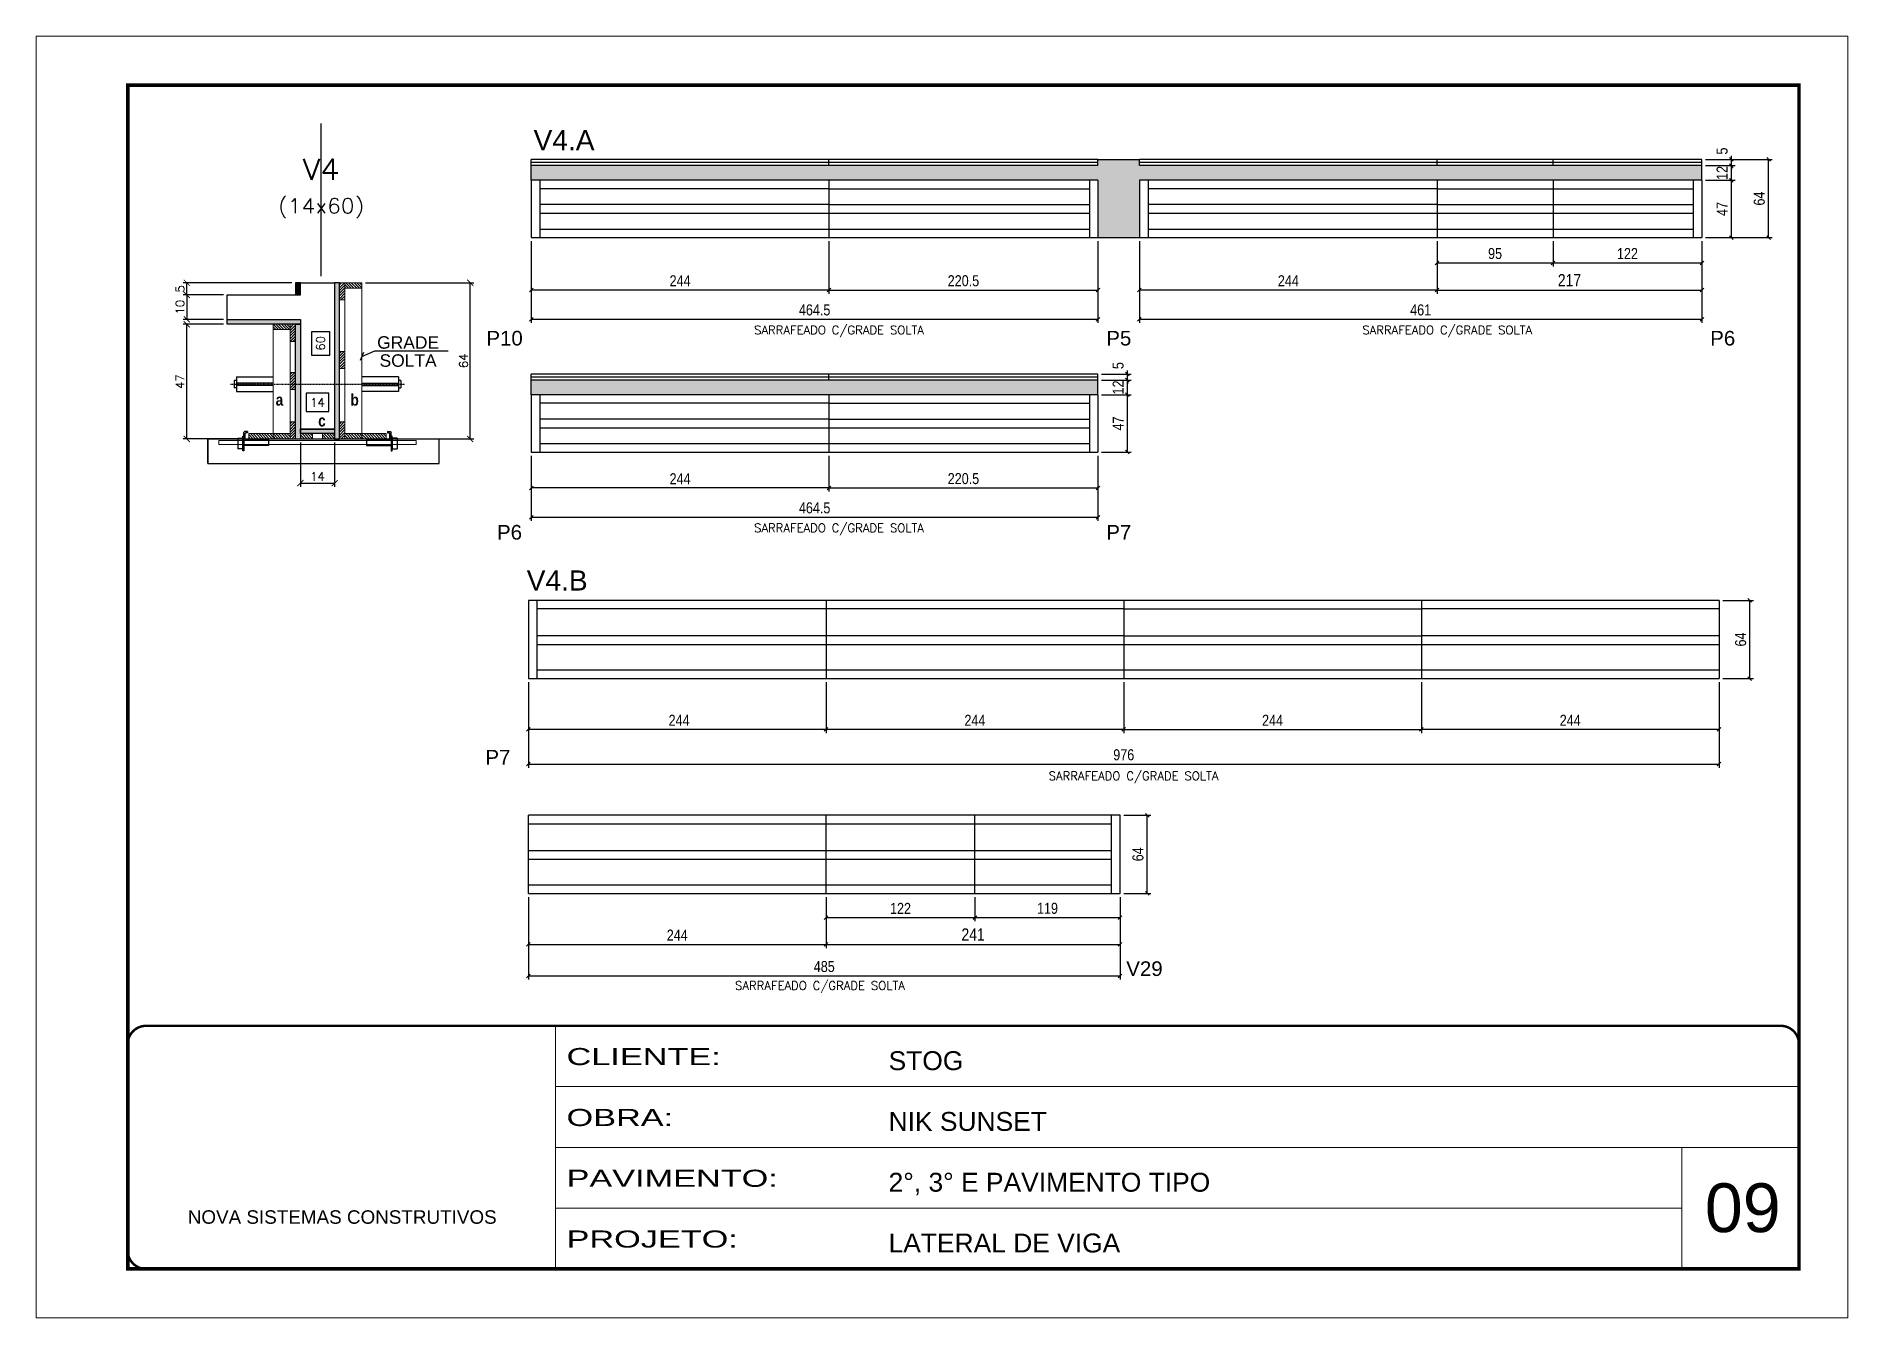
# Model space of a CAD drawing. Extents: x -10448 to -1189, y -11772 to 17235.
# Drawn here: x -10448 to -8963, y 13497 to 14547 of the extents above; entities that cross this region are included whole.
import ezdxf
from ezdxf.enums import TextEntityAlignment as Align

# ---------------------------------------------------------------- set-up
doc = ezdxf.new("R2010")
doc.units = 0
for name, pattern in [('CONTINUO', [0]), ('DASHED', [0.75, 0.5, -0.25]), ('HIDDEN', [0.375, 0.25, -0.125])]:
    doc.linetypes.add(name, pattern=pattern)
for name, color, linetype in [('5', 5, 'Continuous'), ('barrote', 251, 'Continuous'), ('COTA', 241, 'Continuous'), ('Cota Seção (2x)', 4, 'Continuous'), ('detalhes', 4, 'Continuous'), ('NOMENCLATURA', 7, 'Continuous'), ('Painéis', 200, 'Continuous'), ('presilha', 1, 'Continuous'), ('SARR_2.2x7', 40, 'Continuous'), ('SARR_EDITAR', 141, 'Continuous'), ('TENSOR', 3, 'Continuous'), ('Texto de Titulo', 7, 'Continuous'), ('Texto Qtd Sarr', 242, 'Continuous')]:
    doc.layers.add(name, color=color, linetype=linetype)
for name, color, linetype, lineweight in [('CARIMBO', 255, 'Continuous', 9), ('CONCRETO', 251, 'Continuous', 25), ('Folhas', 255, 'Continuous', 9), ('Hachura', 251, 'Continuous', 9), ('Madeira', 126, 'Continuous', 18), ('SARRAFO DE PRESSAO', 251, 'DASHED', 9), ('SCO-___-LAJ', 2, 'Continuous', 0), ('Texto Seção', 7, 'Continuous', 15)]:
    doc.layers.add(name, color=color, linetype=linetype, lineweight=lineweight)
doc.styles.add('ARIAL', font='arial.ttf')
doc.styles.add('COTA TECNICA', font='techl___.ttf', dxfattribs={"height": 10})
doc.styles.add('COTA TECNICA-50', font='techl___.ttf', dxfattribs={"height": 9})
doc.styles.add('Romans', font='romans.shx')
doc.styles.get("Standard").update_dxf_attribs({"font": 'arial.ttf'})
doc.styles.add('TECNICA', font='techb___.ttf', dxfattribs={"height": 10})
doc.styles.add('Tecnologia', font='')
doc.styles.get('Tecnologia').set_extended_font_data('Forgotten Futurist')
doc.dimstyles.new('COTA PAINEL-50', dxfattribs={"dimtxt": 9, "dimasz": 3, "dimexe": 3, "dimexo": 3, "dimgap": 3, "dimtad": 1, "dimdec": 1, "dimzin": 12, "dimdsep": 46, "dimtxsty": 'COTA TECNICA-50', "dimblk1": 'OBLIQUE', "dimblk2": 'OBLIQUE', "dimsah": 1, "dimcen": 0.9, "dimclrd": 4, "dimclre": 4, "dimclrt": 240, "dimadec": 1, "dimazin": 3, "dimtfac": 1, "dimtdec": 1, "dimtmove": 0, "dimatfit": 3, "dimfxl": 1, "dimtolj": 1, "dimtzin": 12, "dimarcsym": 0})
doc.dimstyles.new('Cota Paínel', dxfattribs={"dimtxt": 7, "dimasz": 5, "dimexe": 3, "dimexo": 3, "dimgap": 3, "dimtad": 1, "dimdec": 1, "dimzin": 12, "dimdsep": 46, "dimtxsty": 'Romans', "dimblk": 'ARCHTICK', "dimcen": 0, "dimclrd": 4, "dimclre": 4, "dimclrt": 1, "dimadec": 1, "dimazin": 3, "dimtfac": 1, "dimtdec": 1, "dimtmove": 0, "dimatfit": 3, "dimldrblk": 'OBLIQUE', "dimfxl": 1, "dimtolj": 1, "dimtzin": 12, "dimarcsym": 0})
doc.dimstyles.new('Cota Seção (2x)', dxfattribs={"dimtxt": 7, "dimasz": 5, "dimexe": 3, "dimexo": 3, "dimgap": 2, "dimtad": 3, "dimdec": 1, "dimlfac": 0.5, "dimzin": 12, "dimdsep": 46, "dimtxsty": 'Romans', "dimblk": 'ARCHTICK', "dimcen": 0, "dimclrd": 4, "dimclre": 4, "dimclrt": 1, "dimadec": 1, "dimazin": 3, "dimtfac": 1, "dimtdec": 1, "dimtmove": 0, "dimatfit": 3, "dimldrblk": 'OBLIQUE', "dimfxl": 1, "dimtolj": 1, "dimtzin": 12, "dimarcsym": 0})
doc.dimstyles.new('Cota Seção interna', dxfattribs={"dimtxt": 7, "dimasz": 6, "dimexe": 0.18, "dimexo": 2, "dimgap": -4, "dimtad": 3, "dimdec": 1, "dimlfac": 0.5, "dimzin": 12, "dimdsep": 46, "dimtxsty": 'Romans', "dimblk": 'ARCHTICK', "dimcen": 0.09, "dimse1": 1, "dimse2": 1, "dimsd1": 1, "dimsd2": 1, "dimclrd": 180, "dimclre": 5, "dimclrt": 1, "dimadec": 0, "dimazin": 3, "dimtfac": 1, "dimtdec": 1, "dimtofl": 0, "dimtmove": 0, "dimatfit": 3, "dimldrblk": 'ARCHTICK', "dimfxl": 1, "dimtolj": 1, "dimtzin": 0, "dimarcsym": 0})
doc.dimstyles.new('PAINEL', dxfattribs={"dimtxt": 10, "dimasz": 3, "dimexe": 3, "dimexo": 3, "dimgap": 3, "dimtad": 1, "dimdec": 1, "dimzin": 12, "dimdsep": 46, "dimtxsty": 'COTA TECNICA', "dimblk1": 'OBLIQUE', "dimblk2": 'OBLIQUE', "dimsah": 1, "dimcen": 0.9, "dimclrd": 4, "dimclre": 4, "dimclrt": 240, "dimadec": 1, "dimazin": 3, "dimtfac": 1, "dimtdec": 1, "dimtmove": 0, "dimatfit": 3, "dimfxl": 1, "dimtolj": 1, "dimtzin": 12, "dimarcsym": 0})
pattern_1 = [(315, (12690.8905, 5987.4287), (1.12253202, 1.12253202), [])]

msp = doc.modelspace()

# ---------------------------------------------------------------- texts
at = {"layer": '5', "linetype": 'Continuous'}
for s, p in [('P10', (-10079.26, 14293.69)), ('P5', (-9571.11, 14293.69)), ('P6', (-9076.04, 14293.69)), ('P6', (-10070.56, 14134.66)), ('P7', (-9571.11, 14134.66)), ('P7', (-10080.07, 13950.35)), ('V29', (-9554.72, 13777.11))]:
    msp.add_text(s, height=12, rotation=0.00004, dxfattribs=at).set_placement(p)
at = {"layer": 'CARIMBO', "style": 'ARIAL'}
msp.add_text('09', height=40, dxfattribs=at).set_placement((-9080.42, 13567.22))
at = {"layer": 'detalhes', "style": 'TECNICA'}
for s, p in [('a', (-10251.96, 14244.41)), ('b', (-10190.62, 14244.4)), ('c', (-10217.13, 14227.31))]:
    msp.add_text(s, height=9.6, dxfattribs=at).set_placement(p)
at = {"layer": 'NOMENCLATURA', "linetype": 'Continuous'}
for s, p in [('V4.A', (-10040.58, 14453.7)), ('V4.B', (-10046.22, 14092.92))]:
    msp.add_text(s, height=16.5, dxfattribs=at).set_placement(p)
at = {"layer": 'Painéis', "color": 1, "char_height": 7, "attachment_point": 5, "style": 'Romans'}
for insert in [(-9790.18, 14305.22), (-9291.61, 14305.22), (-9790.18, 14143.05), (-9548.73, 13939.87), (-9805.8, 13768.1)]:
    msp.add_mtext('\\A1;SARRAFEADO C/GRADE SOLTA', dxfattribs=dict(at, insert=insert))
at = {"layer": 'Texto Seção', "color": 0, "linetype": 'Continuous', "style": 'ARIAL'}
for s, p in [('GRADE', (-10143.44, 14296.17)), ('SOLTA', (-10143.44, 14281.37))]:
    msp.add_text(s, height=10.219, dxfattribs=at).set_placement(p, align=Align.MIDDLE_CENTER)

# ---------------------------------------------------------------- blocks, each defined once
blk = doc.blocks.new('9999999999')
at = {"color": 30, "linetype": 'CONTINUO'}
for p, q in [((98564.6, 34230.2), (98564.6, 34429.4)), ((98564.6, 34379.6), (99584, 34379.6)), ((98564.6, 34329.8), (99488, 34329.8)), ((99584, 34329.8), (99488, 34329.8)), ((99488, 34329.8), (99488, 34230.2)), ((98564.6, 34280), (99488, 34280))]:
    blk.add_line(p, q, dxfattribs=at)
at = {"color": 30, "linetype": 'CONTINUO', "const_width": 2}
blk.add_lwpolyline([(99584, 34230.2), (99584, 34414.4, 0.414214), (99569, 34429.4), (98229, 34429.4, 0.414214), (98214, 34414.4), (98214, 34245.2, 0.414214), (98229, 34230.2), (99584, 34230.2)], format="xyb", dxfattribs=at)
at = {"layer": 'Folhas'}
blk.add_lwpolyline([(98139, 34190.2), (99624, 34190.2), (99624, 35240.2), (98139, 35240.2)], close=True, dxfattribs=at)
at = {"layer": 'Folhas', "color": 30, "const_width": 3}
blk.add_lwpolyline([(98214, 34230.2), (99584, 34230.2), (99584, 35200.2), (98214, 35200.2)], close=True, dxfattribs=at)
at = {"color": 7, "linetype": 'Continuous', "ltscale": 5, "style": 'ARIAL'}
for s, height, p in [('STOG', 15.48, (98837.7, 34393.1)), ('NIK SUNSET', 15.48, (98837.7, 34343.3)), ('2°, 3° E PAVIMENTO TIPO', 15.483, (98837.7, 34293.5)), ('NOVA SISTEMAS CONSTRUTIVOS', 11.059, (98263.2, 34267.2)), ('LATERAL DE VIGA', 15.483, (98837.7, 34243.7))]:
    blk.add_text(s, height=height, dxfattribs=at).set_placement(p)
at = {"layer": 'Folhas', "color": 7, "style": 'Tecnologia', "width": 1.5}
for s, p in [('CLIENTE:', (98573.7, 34397.2)), ('OBRA:', (98573.7, 34347.3)), ('PAVIMENTO:', (98573.7, 34297.5)), ('PROJETO:', (98573.7, 34247.7))]:
    blk.add_text(s, height=14, dxfattribs=at).set_placement(p)
blk = doc.blocks.new('_ArchTick')
at = {"color": 0, "linetype": 'ByBlock', "const_width": 0.15}
blk.add_lwpolyline([(-0.5, -0.5), (0.5, 0.5)], dxfattribs=at)
blk = doc.blocks.new('*D104')
at = {"layer": 'COTA', "color": 4, "lineweight": -2, "transparency": 16777216}
for p, q in [((-10294.7, 14311.1), (-10327.9, 14311.1)), ((-10324.9, 14217.1), (-10324.9, 14311.1)), ((-10277.1, 14217.1), (-10327.9, 14217.1))]:
    blk.add_line(p, q, dxfattribs=at)
at = {"layer": 'Defpoints', "color": 0, "transparency": 16777216}
for p in [(-10324.9, 14311.1), (-10291.7, 14311.1), (-10274.1, 14217.1)]:
    blk.add_point(p, dxfattribs=at)
at = {"layer": 'COTA', "color": 4, "lineweight": -2, "transparency": 16777216, "xscale": 5, "yscale": 5, "zscale": 5}
for p, rotation in [((-10324.9, 14311.1), 90), ((-10324.9, 14217.1), 270)]:
    blk.add_blockref('_ArchTick', p, dxfattribs=dict(at, rotation=rotation))
at = {"layer": 'COTA', "color": 1, "transparency": 16777216, "insert": (-10330.4, 14264.1), "char_height": 7, "attachment_point": 5, "rotation": 90, "style": 'Romans'}
blk.add_mtext('\\A1;47', dxfattribs=at)
blk = doc.blocks.new('_Oblique')
at = {"color": 0, "linetype": 'ByBlock', "lineweight": -2}
blk.add_line((-0.5, -0.5), (0.5, 0.5), dxfattribs=at)
blk = doc.blocks.new('*D105')
at = {"layer": 'COTA', "color": 4, "lineweight": -2, "transparency": 16777216}
for p, q in [((-10294.7, 14335.1), (-10327.9, 14335.1)), ((-10324.9, 14335.1), (-10324.9, 14315.1)), ((-10294.7, 14315.1), (-10327.9, 14315.1))]:
    blk.add_line(p, q, dxfattribs=at)
at = {"layer": 'Defpoints', "color": 0, "transparency": 16777216}
for p in [(-10291.7, 14335.1), (-10324.9, 14315.1), (-10291.7, 14315.1)]:
    blk.add_point(p, dxfattribs=at)
at = {"layer": 'COTA', "color": 4, "lineweight": -2, "transparency": 16777216, "xscale": 5, "yscale": 5, "zscale": 5}
for p, rotation in [((-10324.9, 14335.1), 90), ((-10324.9, 14315.1), 270)]:
    blk.add_blockref('_ArchTick', p, dxfattribs=dict(at, rotation=rotation))
at = {"layer": 'COTA', "color": 1, "transparency": 16777216, "insert": (-10330.4, 14325.1), "char_height": 7, "attachment_point": 5, "rotation": 90, "style": 'Romans'}
blk.add_mtext('\\A1;10', dxfattribs=at)
blk = doc.blocks.new('*D106')
at = {"layer": 'COTA', "color": 4, "lineweight": -2, "transparency": 16777216}
for p, q in [((-10178.3, 14345.1), (-10089.5, 14345.1)), ((-10092.5, 14217.1), (-10092.5, 14345.1)), ((-10148.7, 14217.1), (-10089.5, 14217.1))]:
    blk.add_line(p, q, dxfattribs=at)
at = {"layer": 'Defpoints', "color": 0, "transparency": 16777216}
for p in [(-10181.3, 14345.1), (-10092.5, 14345.1), (-10151.7, 14217.1)]:
    blk.add_point(p, dxfattribs=at)
at = {"layer": 'COTA', "color": 4, "lineweight": -2, "transparency": 16777216, "xscale": 5, "yscale": 5, "zscale": 5}
for p, rotation in [((-10092.5, 14345.1), 90), ((-10092.5, 14217.1), 270)]:
    blk.add_blockref('_ArchTick', p, dxfattribs=dict(at, rotation=rotation))
at = {"layer": 'COTA', "color": 1, "transparency": 16777216, "insert": (-10098, 14281.1), "char_height": 7, "attachment_point": 5, "rotation": 90, "style": 'Romans'}
blk.add_mtext('\\A1;64', dxfattribs=at)
blk = doc.blocks.new('*D107')
at = {"layer": 'Cota Seção (2x)', "color": 180, "lineweight": -2, "transparency": 16777216}
for p, q in [((-10207.7, 14304.9), (-10222.7, 14304.9)), ((-10222.7, 14304.9), (-10222.7, 14285.9)), ((-10207.7, 14285.9), (-10207.7, 14304.9)), ((-10222.7, 14285.9), (-10207.7, 14285.9))]:
    blk.add_line(p, q, dxfattribs=at)
at = {"layer": 'Defpoints', "color": 0, "transparency": 16777216}
for p in [(-10203.7, 14345.1), (-10203.7, 14345.1), (-10203.7, 14225.1)]:
    blk.add_point(p, dxfattribs=at)
at = {"layer": 'Cota Seção (2x)', "color": 1, "transparency": 16777216, "insert": (-10215.2, 14295.4), "char_height": 7, "attachment_point": 5, "rotation": 90, "style": 'Romans'}
blk.add_mtext('\\A1;60', dxfattribs=at)
blk = doc.blocks.new('PRESILHA METÁLICA 1')
at = {"layer": 'presilha'}
for p, q in [((0, 13), (6, 13)), ((0, 13), (0, 0)), ((6, 0), (0, 0)), ((6, 15.5), (7.5, 15.5)), ((6, -2.5), (6, 15.5)), ((6, 13), (6, 0)), ((7.5, 10.6), (7.5, 19.9)), ((7.5, 15.5), (7.5, -2.5)), ((37.5, 4.1), (7.5, 4.1)), ((12, 21), (8.6, 21)), ((9, 11.6), (9, 18.9)), ((12, 19.5), (9.6, 19.5)), ((37.5, 11), (9.6, 11)), ((12, 21), (12, 19.5)), ((37.5, 11), (37.5, 4.1)), ((7.5, -2.5), (6, -2.5))]:
    blk.add_line(p, q, dxfattribs=at)
for centre, radius, start, end in [((8.6, 19.9), 1.14, 90, 180), ((9.6, 18.9), 0.57, 90, 180), ((9.6, 11.6), 0.57, 180, 270)]:
    blk.add_arc(centre, radius, start, end, dxfattribs=at)
blk = doc.blocks.new('*D108')
at = {"layer": 'COTA', "color": 4, "lineweight": -2, "transparency": 16777216}
for p, q in [((-10231.7, 14214.1), (-10231.7, 14177.9)), ((-10203.7, 14214.1), (-10203.7, 14177.9)), ((-10231.7, 14180.9), (-10203.7, 14180.9))]:
    blk.add_line(p, q, dxfattribs=at)
at = {"layer": 'Defpoints', "color": 0, "transparency": 16777216}
for p in [(-10231.7, 14217.1), (-10203.7, 14217.1), (-10203.7, 14180.9)]:
    blk.add_point(p, dxfattribs=at)
at = {"layer": 'COTA', "color": 4, "lineweight": -2, "transparency": 16777216, "xscale": 5, "yscale": 5, "zscale": 5, "rotation": 180}
blk.add_blockref('_ArchTick', (-10231.7, 14180.9), dxfattribs=at)
at = {"layer": 'COTA', "color": 4, "lineweight": -2, "transparency": 16777216, "xscale": 5, "yscale": 5, "zscale": 5}
blk.add_blockref('_ArchTick', (-10203.7, 14180.9), dxfattribs=at)
at = {"layer": 'COTA', "color": 1, "transparency": 16777216, "insert": (-10217.7, 14186.4), "char_height": 7, "attachment_point": 5, "style": 'Romans'}
blk.add_mtext('\\A1;14', dxfattribs=at)
blk = doc.blocks.new('*D1237')
at = {"layer": 'COTA', "color": 4, "lineweight": -2, "transparency": 16777216}
for p, q in [((-10238.7, 14345.1), (-10327.9, 14345.1)), ((-10294.7, 14335.1), (-10327.9, 14335.1)), ((-10324.9, 14335.1), (-10324.9, 14345.1))]:
    blk.add_line(p, q, dxfattribs=at)
at = {"layer": 'Defpoints', "color": 0, "transparency": 16777216}
for p in [(-10324.9, 14345.1), (-10291.7, 14335.1), (-10235.7, 14345.1)]:
    blk.add_point(p, dxfattribs=at)
at = {"layer": 'COTA', "color": 4, "lineweight": -2, "transparency": 16777216, "xscale": 5, "yscale": 5, "zscale": 5}
for p, rotation in [((-10324.9, 14345.1), 90), ((-10324.9, 14335.1), 270)]:
    blk.add_blockref('_ArchTick', p, dxfattribs=dict(at, rotation=rotation))
at = {"layer": 'COTA', "color": 1, "transparency": 16777216, "insert": (-10330.4, 14340.1), "char_height": 7, "attachment_point": 5, "rotation": 90, "style": 'Romans'}
blk.add_mtext('\\A1;5', dxfattribs=at)
blk = doc.blocks.new('titulo1')
at = {"layer": 'Defpoints', "color": 252, "linetype": 'HIDDEN', "ltscale": 2}
blk.add_line((0, 0), (0, 125), dxfattribs=at)
at = {"layer": 'Defpoints', "style": 'Romans', "oblique": 15}
blk.add_attdef('FOLHA', text='', height=10, dxfattribs=at).set_placement((0, 15.6), align=Align.MIDDLE_CENTER)
at = {"layer": 'Texto Qtd Sarr', "color": 3, "style": 'Romans', "oblique": 15}
for tag, height, p in [('TITULO', 17, (0, 71.4)), ('SEÇÃO', 12, (0, 41.5))]:
    blk.add_attdef(tag, text='', height=height, dxfattribs=at).set_placement(p, align=Align.MIDDLE_CENTER)
blk = doc.blocks.new('*D1238')
at = {"layer": 'Cota Seção (2x)', "color": 180, "lineweight": -2, "transparency": 16777216}
for p, q in [((-10208.4, 14254.5), (-10227.1, 14254.5)), ((-10227.1, 14254.5), (-10227.1, 14239.5)), ((-10208.4, 14239.5), (-10208.4, 14254.5)), ((-10227.1, 14239.5), (-10208.4, 14239.5))]:
    blk.add_line(p, q, dxfattribs=at)
at = {"layer": 'Defpoints', "color": 0, "transparency": 16777216}
for p in [(-10203.7, 14235.5), (-10231.7, 14225.1), (-10203.7, 14225.1)]:
    blk.add_point(p, dxfattribs=at)
at = {"layer": 'Cota Seção (2x)', "color": 1, "transparency": 16777216, "insert": (-10217.7, 14247), "char_height": 7, "attachment_point": 5, "style": 'Romans'}
blk.add_mtext('\\A1;14', dxfattribs=at)
blk = doc.blocks.new('*D109')
at = {"layer": 'COTA', "color": 4, "linetype": 'ByBlock', "lineweight": -2, "transparency": 16777216}
for p, q in [((-9798.5, 14379.1), (-9798.5, 14336.1)), ((-9578, 14379.1), (-9578, 14336.1)), ((-9798.5, 14339.1), (-9578, 14339.1))]:
    blk.add_line(p, q, dxfattribs=at)
at = {"layer": 'Defpoints', "color": 0, "linetype": 'ByBlock', "transparency": 16777216}
for p in [(-9798.5, 14382.1), (-9578, 14382.1), (-9578, 14339.1)]:
    blk.add_point(p, dxfattribs=at)
at = {"layer": 'COTA', "color": 4, "linetype": 'ByBlock', "lineweight": -2, "transparency": 16777216, "xscale": 3, "yscale": 3, "zscale": 3, "rotation": 180}
blk.add_blockref('_Oblique', (-9798.5, 14339.1), dxfattribs=at)
at = {"layer": 'COTA', "color": 4, "linetype": 'ByBlock', "lineweight": -2, "transparency": 16777216, "xscale": 3, "yscale": 3, "zscale": 3}
blk.add_blockref('_Oblique', (-9578, 14339.1), dxfattribs=at)
at = {"layer": 'COTA', "color": 240, "linetype": 'ByBlock', "transparency": 16777216, "insert": (-9688.2, 14346.7), "char_height": 9, "attachment_point": 5, "style": 'COTA TECNICA-50'}
blk.add_mtext('\\A1;220.5', dxfattribs=at)
blk = doc.blocks.new('*D110')
at = {"layer": 'COTA', "color": 4, "linetype": 'ByBlock', "lineweight": -2, "transparency": 16777216}
for p, q in [((-10042.5, 14379.1), (-10042.5, 14336.1)), ((-9798.5, 14379.1), (-9798.5, 14336.1)), ((-9798.5, 14339.1), (-10042.5, 14339.1))]:
    blk.add_line(p, q, dxfattribs=at)
at = {"layer": 'Defpoints', "color": 0, "linetype": 'ByBlock', "transparency": 16777216}
for p in [(-10042.5, 14382.1), (-9798.5, 14382.1), (-10042.5, 14339.1)]:
    blk.add_point(p, dxfattribs=at)
at = {"layer": 'COTA', "color": 4, "linetype": 'ByBlock', "lineweight": -2, "transparency": 16777216, "xscale": 3, "yscale": 3, "zscale": 3, "rotation": 180}
blk.add_blockref('_Oblique', (-10042.5, 14339.1), dxfattribs=at)
at = {"layer": 'COTA', "color": 4, "linetype": 'ByBlock', "lineweight": -2, "transparency": 16777216, "xscale": 3, "yscale": 3, "zscale": 3}
blk.add_blockref('_Oblique', (-9798.5, 14339.1), dxfattribs=at)
at = {"layer": 'COTA', "color": 240, "linetype": 'ByBlock', "transparency": 16777216, "insert": (-9920.5, 14346.7), "char_height": 9, "attachment_point": 5, "style": 'COTA TECNICA-50'}
blk.add_mtext('\\A1;244', dxfattribs=at)
blk = doc.blocks.new('*D1239')
at = {"layer": 'COTA', "color": 4, "linetype": 'ByBlock', "lineweight": -2, "transparency": 16777216}
for p, q in [((-10042.5, 14379.1), (-10042.5, 14312.2)), ((-9578, 14379.1), (-9578, 14312.2)), ((-10042.5, 14315.2), (-9578, 14315.2))]:
    blk.add_line(p, q, dxfattribs=at)
at = {"layer": 'Defpoints', "color": 0, "linetype": 'ByBlock', "transparency": 16777216}
for p in [(-10042.5, 14382.1), (-9578, 14382.1), (-9578, 14315.2)]:
    blk.add_point(p, dxfattribs=at)
at = {"layer": 'COTA', "color": 4, "linetype": 'ByBlock', "lineweight": -2, "transparency": 16777216, "xscale": 3, "yscale": 3, "zscale": 3, "rotation": 180}
blk.add_blockref('_Oblique', (-10042.5, 14315.2), dxfattribs=at)
at = {"layer": 'COTA', "color": 4, "linetype": 'ByBlock', "lineweight": -2, "transparency": 16777216, "xscale": 3, "yscale": 3, "zscale": 3}
blk.add_blockref('_Oblique', (-9578, 14315.2), dxfattribs=at)
at = {"layer": 'COTA', "color": 240, "linetype": 'ByBlock', "transparency": 16777216, "insert": (-9810.2, 14322.8), "char_height": 9, "attachment_point": 5, "style": 'COTA TECNICA-50'}
blk.add_mtext('\\A1;464.5', dxfattribs=at)
blk = doc.blocks.new('*D111')
at = {"layer": 'COTA', "color": 4, "linetype": 'ByBlock', "lineweight": -2, "transparency": 16777216}
for p, q in [((-9299.9, 14379.1), (-9299.9, 14358.4)), ((-9204.9, 14379.1), (-9204.9, 14358.4)), ((-9299.9, 14361.4), (-9204.9, 14361.4))]:
    blk.add_line(p, q, dxfattribs=at)
at = {"layer": 'Defpoints', "color": 0, "linetype": 'ByBlock', "transparency": 16777216}
for p in [(-9299.9, 14382.1), (-9204.9, 14382.1), (-9204.9, 14361.4)]:
    blk.add_point(p, dxfattribs=at)
at = {"layer": 'COTA', "color": 4, "linetype": 'ByBlock', "lineweight": -2, "transparency": 16777216, "xscale": 3, "yscale": 3, "zscale": 3, "rotation": 180}
blk.add_blockref('_Oblique', (-9299.9, 14361.4), dxfattribs=at)
at = {"layer": 'COTA', "color": 4, "linetype": 'ByBlock', "lineweight": -2, "transparency": 16777216, "xscale": 3, "yscale": 3, "zscale": 3}
blk.add_blockref('_Oblique', (-9204.9, 14361.4), dxfattribs=at)
at = {"layer": 'COTA', "color": 240, "linetype": 'ByBlock', "transparency": 16777216, "insert": (-9252.4, 14369), "char_height": 9, "attachment_point": 5, "style": 'COTA TECNICA-50'}
blk.add_mtext('\\A1;95', dxfattribs=at)
blk = doc.blocks.new('*D112')
at = {"layer": 'COTA', "color": 4, "linetype": 'ByBlock', "lineweight": -2, "transparency": 16777216}
for p, q in [((-9543.9, 14379.1), (-9543.9, 14336.1)), ((-9299.9, 14379.1), (-9299.9, 14336.1)), ((-9299.9, 14339.1), (-9543.9, 14339.1))]:
    blk.add_line(p, q, dxfattribs=at)
at = {"layer": 'Defpoints', "color": 0, "linetype": 'ByBlock', "transparency": 16777216}
for p in [(-9543.9, 14382.1), (-9299.9, 14382.1), (-9543.9, 14339.1)]:
    blk.add_point(p, dxfattribs=at)
at = {"layer": 'COTA', "color": 4, "linetype": 'ByBlock', "lineweight": -2, "transparency": 16777216, "xscale": 3, "yscale": 3, "zscale": 3, "rotation": 180}
blk.add_blockref('_Oblique', (-9543.9, 14339.1), dxfattribs=at)
at = {"layer": 'COTA', "color": 4, "linetype": 'ByBlock', "lineweight": -2, "transparency": 16777216, "xscale": 3, "yscale": 3, "zscale": 3}
blk.add_blockref('_Oblique', (-9299.9, 14339.1), dxfattribs=at)
at = {"layer": 'COTA', "color": 240, "linetype": 'ByBlock', "transparency": 16777216, "insert": (-9421.9, 14346.7), "char_height": 9, "attachment_point": 5, "style": 'COTA TECNICA-50'}
blk.add_mtext('\\A1;244', dxfattribs=at)
blk = doc.blocks.new('*D1240')
at = {"layer": 'COTA', "color": 4, "linetype": 'ByBlock', "lineweight": -2, "transparency": 16777216}
for p, q in [((-9543.9, 14379.1), (-9543.9, 14312.2)), ((-9082.9, 14379.1), (-9082.9, 14312.2)), ((-9543.9, 14315.2), (-9082.9, 14315.2))]:
    blk.add_line(p, q, dxfattribs=at)
at = {"layer": 'Defpoints', "color": 0, "linetype": 'ByBlock', "transparency": 16777216}
for p in [(-9543.9, 14382.1), (-9082.9, 14382.1), (-9082.9, 14315.2)]:
    blk.add_point(p, dxfattribs=at)
at = {"layer": 'COTA', "color": 4, "linetype": 'ByBlock', "lineweight": -2, "transparency": 16777216, "xscale": 3, "yscale": 3, "zscale": 3, "rotation": 180}
blk.add_blockref('_Oblique', (-9543.9, 14315.2), dxfattribs=at)
at = {"layer": 'COTA', "color": 4, "linetype": 'ByBlock', "lineweight": -2, "transparency": 16777216, "xscale": 3, "yscale": 3, "zscale": 3}
blk.add_blockref('_Oblique', (-9082.9, 14315.2), dxfattribs=at)
at = {"layer": 'COTA', "color": 240, "linetype": 'ByBlock', "transparency": 16777216, "insert": (-9313.4, 14322.8), "char_height": 9, "attachment_point": 5, "style": 'COTA TECNICA-50'}
blk.add_mtext('\\A1;461', dxfattribs=at)
blk = doc.blocks.new('*D1241')
at = {"layer": 'COTA', "color": 4, "linetype": 'ByBlock', "lineweight": -2, "transparency": 16777216}
for p, q in [((-9079.9, 14429.1), (-9055.7, 14429.1)), ((-9058.7, 14382.1), (-9058.7, 14429.1)), ((-9079.9, 14382.1), (-9055.7, 14382.1))]:
    blk.add_line(p, q, dxfattribs=at)
at = {"layer": 'Defpoints', "color": 0, "linetype": 'ByBlock', "transparency": 16777216}
for p in [(-9082.9, 14429.1), (-9058.7, 14429.1), (-9082.9, 14382.1)]:
    blk.add_point(p, dxfattribs=at)
at = {"layer": 'COTA', "color": 4, "linetype": 'ByBlock', "lineweight": -2, "transparency": 16777216, "xscale": 3, "yscale": 3, "zscale": 3}
for p, rotation in [((-9058.7, 14429.1), 90), ((-9058.7, 14382.1), 270)]:
    blk.add_blockref('_Oblique', p, dxfattribs=dict(at, rotation=rotation))
at = {"layer": 'COTA', "color": 240, "linetype": 'ByBlock', "transparency": 16777216, "insert": (-9066.3, 14405.6), "char_height": 9, "attachment_point": 5, "rotation": 90, "style": 'COTA TECNICA-50'}
blk.add_mtext('\\A1;47', dxfattribs=at)
blk = doc.blocks.new('*D1242')
at = {"layer": 'COTA', "color": 4, "linetype": 'ByBlock', "lineweight": -2, "transparency": 16777216}
for p, q in [((-9079.9, 14441.1), (-9055.7, 14441.1)), ((-9058.7, 14429.1), (-9058.7, 14441.1)), ((-9079.9, 14429.1), (-9055.7, 14429.1))]:
    blk.add_line(p, q, dxfattribs=at)
at = {"layer": 'Defpoints', "color": 0, "linetype": 'ByBlock', "transparency": 16777216}
for p in [(-9082.9, 14441.1), (-9058.7, 14441.1), (-9082.9, 14429.1)]:
    blk.add_point(p, dxfattribs=at)
at = {"layer": 'COTA', "color": 4, "linetype": 'ByBlock', "lineweight": -2, "transparency": 16777216, "xscale": 3, "yscale": 3, "zscale": 3}
for p, rotation in [((-9058.7, 14441.1), 90), ((-9058.7, 14429.1), 270)]:
    blk.add_blockref('_Oblique', p, dxfattribs=dict(at, rotation=rotation))
at = {"layer": 'COTA', "color": 240, "linetype": 'ByBlock', "transparency": 16777216, "insert": (-9066.3, 14435.1), "char_height": 9, "attachment_point": 5, "rotation": 90, "style": 'COTA TECNICA-50'}
blk.add_mtext('\\A1;12', dxfattribs=at)
blk = doc.blocks.new('*D1243')
at = {"layer": 'COTA', "color": 4, "linetype": 'ByBlock', "lineweight": -2, "transparency": 16777216}
for p, q in [((-9058.7, 14446.1), (-9058.7, 14449.1)), ((-9079.9, 14446.1), (-9055.7, 14446.1)), ((-9079.9, 14441.1), (-9055.7, 14441.1)), ((-9058.7, 14441.1), (-9058.7, 14446.1)), ((-9058.7, 14441.1), (-9058.7, 14438.1))]:
    blk.add_line(p, q, dxfattribs=at)
at = {"layer": 'Defpoints', "color": 0, "linetype": 'ByBlock', "transparency": 16777216}
for p in [(-9082.9, 14446.1), (-9082.9, 14441.1), (-9058.7, 14446.1)]:
    blk.add_point(p, dxfattribs=at)
at = {"layer": 'COTA', "color": 4, "linetype": 'ByBlock', "lineweight": -2, "transparency": 16777216, "xscale": 3, "yscale": 3, "zscale": 3}
for p, rotation in [((-9058.7, 14446.1), 270), ((-9058.7, 14441.1), 90)]:
    blk.add_blockref('_Oblique', p, dxfattribs=dict(at, rotation=rotation))
at = {"layer": 'COTA', "color": 240, "linetype": 'ByBlock', "transparency": 16777216, "insert": (-9066.3, 14453), "char_height": 9, "attachment_point": 5, "rotation": 90, "style": 'COTA TECNICA-50'}
blk.add_mtext('\\A1;5', dxfattribs=at)
blk = doc.blocks.new('*D113')
at = {"layer": 'COTA', "color": 4, "linetype": 'ByBlock', "lineweight": -2, "transparency": 16777216}
for p, q in [((-9798.5, 14203.3), (-9798.5, 14174)), ((-9578, 14203.3), (-9578, 14174)), ((-9798.5, 14177), (-9578, 14177))]:
    blk.add_line(p, q, dxfattribs=at)
at = {"layer": 'Defpoints', "color": 0, "linetype": 'ByBlock', "transparency": 16777216}
for p in [(-9798.5, 14206.3), (-9578, 14206.3), (-9578, 14177)]:
    blk.add_point(p, dxfattribs=at)
at = {"layer": 'COTA', "color": 4, "linetype": 'ByBlock', "lineweight": -2, "transparency": 16777216, "xscale": 3, "yscale": 3, "zscale": 3, "rotation": 180}
blk.add_blockref('_Oblique', (-9798.5, 14177), dxfattribs=at)
at = {"layer": 'COTA', "color": 4, "linetype": 'ByBlock', "lineweight": -2, "transparency": 16777216, "xscale": 3, "yscale": 3, "zscale": 3}
blk.add_blockref('_Oblique', (-9578, 14177), dxfattribs=at)
at = {"layer": 'COTA', "color": 240, "linetype": 'ByBlock', "transparency": 16777216, "insert": (-9688.2, 14184.6), "char_height": 9, "attachment_point": 5, "style": 'COTA TECNICA-50'}
blk.add_mtext('\\A1;220.5', dxfattribs=at)
blk = doc.blocks.new('*D114')
at = {"layer": 'COTA', "color": 4, "linetype": 'ByBlock', "lineweight": -2, "transparency": 16777216}
for p, q in [((-10042.5, 14203.3), (-10042.5, 14174)), ((-9798.5, 14203.3), (-9798.5, 14174)), ((-9798.5, 14177), (-10042.5, 14177))]:
    blk.add_line(p, q, dxfattribs=at)
at = {"layer": 'Defpoints', "color": 0, "linetype": 'ByBlock', "transparency": 16777216}
for p in [(-10042.5, 14206.3), (-9798.5, 14206.3), (-10042.5, 14177)]:
    blk.add_point(p, dxfattribs=at)
at = {"layer": 'COTA', "color": 4, "linetype": 'ByBlock', "lineweight": -2, "transparency": 16777216, "xscale": 3, "yscale": 3, "zscale": 3, "rotation": 180}
blk.add_blockref('_Oblique', (-10042.5, 14177), dxfattribs=at)
at = {"layer": 'COTA', "color": 4, "linetype": 'ByBlock', "lineweight": -2, "transparency": 16777216, "xscale": 3, "yscale": 3, "zscale": 3}
blk.add_blockref('_Oblique', (-9798.5, 14177), dxfattribs=at)
at = {"layer": 'COTA', "color": 240, "linetype": 'ByBlock', "transparency": 16777216, "insert": (-9920.5, 14184.5), "char_height": 9, "attachment_point": 5, "style": 'COTA TECNICA-50'}
blk.add_mtext('\\A1;244', dxfattribs=at)
blk = doc.blocks.new('*D1244')
at = {"layer": 'COTA', "color": 4, "linetype": 'ByBlock', "lineweight": -2, "transparency": 16777216}
for p, q in [((-10042.5, 14203.3), (-10042.5, 14150)), ((-9578, 14203.3), (-9578, 14150)), ((-10042.5, 14153), (-9578, 14153))]:
    blk.add_line(p, q, dxfattribs=at)
at = {"layer": 'Defpoints', "color": 0, "linetype": 'ByBlock', "transparency": 16777216}
for p in [(-10042.5, 14206.3), (-9578, 14206.3), (-9578, 14153)]:
    blk.add_point(p, dxfattribs=at)
at = {"layer": 'COTA', "color": 4, "linetype": 'ByBlock', "lineweight": -2, "transparency": 16777216, "xscale": 3, "yscale": 3, "zscale": 3, "rotation": 180}
blk.add_blockref('_Oblique', (-10042.5, 14153), dxfattribs=at)
at = {"layer": 'COTA', "color": 4, "linetype": 'ByBlock', "lineweight": -2, "transparency": 16777216, "xscale": 3, "yscale": 3, "zscale": 3}
blk.add_blockref('_Oblique', (-9578, 14153), dxfattribs=at)
at = {"layer": 'COTA', "color": 240, "linetype": 'ByBlock', "transparency": 16777216, "insert": (-9810.2, 14160.6), "char_height": 9, "attachment_point": 5, "style": 'COTA TECNICA-50'}
blk.add_mtext('\\A1;464.5', dxfattribs=at)
blk = doc.blocks.new('*D115')
at = {"layer": 'COTA', "color": 4, "linetype": 'ByBlock', "lineweight": -2, "transparency": 16777216}
for p, q in [((-9575, 14253.3), (-9550.8, 14253.3)), ((-9553.8, 14206.3), (-9553.8, 14253.3)), ((-9575, 14206.3), (-9550.8, 14206.3))]:
    blk.add_line(p, q, dxfattribs=at)
at = {"layer": 'Defpoints', "color": 0, "linetype": 'ByBlock', "transparency": 16777216}
for p in [(-9578, 14253.3), (-9553.8, 14253.3), (-9578, 14206.3)]:
    blk.add_point(p, dxfattribs=at)
at = {"layer": 'COTA', "color": 4, "linetype": 'ByBlock', "lineweight": -2, "transparency": 16777216, "xscale": 3, "yscale": 3, "zscale": 3}
for p, rotation in [((-9553.8, 14253.3), 90), ((-9553.8, 14206.3), 270)]:
    blk.add_blockref('_Oblique', p, dxfattribs=dict(at, rotation=rotation))
at = {"layer": 'COTA', "color": 240, "linetype": 'ByBlock', "transparency": 16777216, "insert": (-9561.4, 14229.8), "char_height": 9, "attachment_point": 5, "rotation": 90, "style": 'COTA TECNICA-50'}
blk.add_mtext('\\A1;47', dxfattribs=at)
blk = doc.blocks.new('*D116')
at = {"layer": 'COTA', "color": 4, "linetype": 'ByBlock', "lineweight": -2, "transparency": 16777216}
for p, q in [((-9575, 14265.3), (-9550.8, 14265.3)), ((-9553.8, 14253.3), (-9553.8, 14265.3)), ((-9575, 14253.3), (-9550.8, 14253.3))]:
    blk.add_line(p, q, dxfattribs=at)
at = {"layer": 'Defpoints', "color": 0, "linetype": 'ByBlock', "transparency": 16777216}
for p in [(-9578, 14265.3), (-9553.8, 14265.3), (-9578, 14253.3)]:
    blk.add_point(p, dxfattribs=at)
at = {"layer": 'COTA', "color": 4, "linetype": 'ByBlock', "lineweight": -2, "transparency": 16777216, "xscale": 3, "yscale": 3, "zscale": 3}
for p, rotation in [((-9553.8, 14265.3), 90), ((-9553.8, 14253.3), 270)]:
    blk.add_blockref('_Oblique', p, dxfattribs=dict(at, rotation=rotation))
at = {"layer": 'COTA', "color": 240, "linetype": 'ByBlock', "transparency": 16777216, "insert": (-9561.4, 14259.3), "char_height": 9, "attachment_point": 5, "rotation": 90, "style": 'COTA TECNICA-50'}
blk.add_mtext('\\A1;12', dxfattribs=at)
blk = doc.blocks.new('*D117')
at = {"layer": 'COTA', "color": 4, "linetype": 'ByBlock', "lineweight": -2, "transparency": 16777216}
for p, q in [((-9553.8, 14270.3), (-9553.8, 14273.3)), ((-9575, 14270.3), (-9550.8, 14270.3)), ((-9575, 14265.3), (-9550.8, 14265.3)), ((-9553.8, 14265.3), (-9553.8, 14270.3)), ((-9553.8, 14265.3), (-9553.8, 14262.3))]:
    blk.add_line(p, q, dxfattribs=at)
at = {"layer": 'Defpoints', "color": 0, "linetype": 'ByBlock', "transparency": 16777216}
for p in [(-9578, 14270.3), (-9578, 14265.3), (-9553.8, 14270.3)]:
    blk.add_point(p, dxfattribs=at)
at = {"layer": 'COTA', "color": 4, "linetype": 'ByBlock', "lineweight": -2, "transparency": 16777216, "xscale": 3, "yscale": 3, "zscale": 3}
for p, rotation in [((-9553.8, 14270.3), 270), ((-9553.8, 14265.3), 90)]:
    blk.add_blockref('_Oblique', p, dxfattribs=dict(at, rotation=rotation))
at = {"layer": 'COTA', "color": 240, "linetype": 'ByBlock', "transparency": 16777216, "insert": (-9561.4, 14277.2), "char_height": 9, "attachment_point": 5, "rotation": 90, "style": 'COTA TECNICA-50'}
blk.add_mtext('\\A1;5', dxfattribs=at)
blk = doc.blocks.new('*D118')
at = {"layer": 'COTA', "color": 4, "linetype": 'ByBlock', "lineweight": -2, "transparency": 16777216}
for p, q in [((-10044.8, 14017.8), (-10044.8, 13976.1)), ((-9800.8, 14017.8), (-9800.8, 13976.1)), ((-9800.8, 13979.1), (-10044.8, 13979.1))]:
    blk.add_line(p, q, dxfattribs=at)
at = {"layer": 'Defpoints', "color": 0, "linetype": 'ByBlock', "transparency": 16777216}
for p in [(-10044.8, 14020.8), (-9800.8, 14020.8), (-10044.8, 13979.1)]:
    blk.add_point(p, dxfattribs=at)
at = {"layer": 'COTA', "color": 4, "linetype": 'ByBlock', "lineweight": -2, "transparency": 16777216, "xscale": 3, "yscale": 3, "zscale": 3, "rotation": 180}
blk.add_blockref('_Oblique', (-10044.8, 13979.1), dxfattribs=at)
at = {"layer": 'COTA', "color": 4, "linetype": 'ByBlock', "lineweight": -2, "transparency": 16777216, "xscale": 3, "yscale": 3, "zscale": 3}
blk.add_blockref('_Oblique', (-9800.8, 13979.1), dxfattribs=at)
at = {"layer": 'COTA', "color": 240, "linetype": 'ByBlock', "transparency": 16777216, "insert": (-9921.3, 13986.6), "char_height": 9, "attachment_point": 5, "style": 'COTA TECNICA-50'}
blk.add_mtext('\\A1;244', dxfattribs=at)
blk = doc.blocks.new('*D119')
at = {"layer": 'COTA', "color": 4, "linetype": 'ByBlock', "lineweight": -2, "transparency": 16777216}
for p, q in [((-9556.8, 14017.8), (-9556.8, 13976.1)), ((-9312.8, 14017.8), (-9312.8, 13976.1)), ((-9556.8, 13979.1), (-9312.8, 13979.1))]:
    blk.add_line(p, q, dxfattribs=at)
at = {"layer": 'Defpoints', "color": 0, "linetype": 'ByBlock', "transparency": 16777216}
for p in [(-9556.8, 14020.8), (-9312.8, 14020.8), (-9312.8, 13979.1)]:
    blk.add_point(p, dxfattribs=at)
at = {"layer": 'COTA', "color": 4, "linetype": 'ByBlock', "lineweight": -2, "transparency": 16777216, "xscale": 3, "yscale": 3, "zscale": 3, "rotation": 180}
blk.add_blockref('_Oblique', (-9556.8, 13979.1), dxfattribs=at)
at = {"layer": 'COTA', "color": 4, "linetype": 'ByBlock', "lineweight": -2, "transparency": 16777216, "xscale": 3, "yscale": 3, "zscale": 3}
blk.add_blockref('_Oblique', (-9312.8, 13979.1), dxfattribs=at)
at = {"layer": 'COTA', "color": 240, "linetype": 'ByBlock', "transparency": 16777216, "insert": (-9434.8, 13986.6), "char_height": 9, "attachment_point": 5, "style": 'COTA TECNICA-50'}
blk.add_mtext('\\A1;244', dxfattribs=at)
blk = doc.blocks.new('*D120')
at = {"layer": 'COTA', "color": 4, "linetype": 'ByBlock', "lineweight": -2, "transparency": 16777216}
for p, q in [((-9800.8, 14017.8), (-9800.8, 13976.1)), ((-9556.8, 14017.8), (-9556.8, 13976.1)), ((-9556.8, 13979.1), (-9800.8, 13979.1))]:
    blk.add_line(p, q, dxfattribs=at)
at = {"layer": 'Defpoints', "color": 0, "linetype": 'ByBlock', "transparency": 16777216}
for p in [(-9800.8, 14020.8), (-9556.8, 14020.8), (-9800.8, 13979.1)]:
    blk.add_point(p, dxfattribs=at)
at = {"layer": 'COTA', "color": 4, "linetype": 'ByBlock', "lineweight": -2, "transparency": 16777216, "xscale": 3, "yscale": 3, "zscale": 3, "rotation": 180}
blk.add_blockref('_Oblique', (-9800.8, 13979.1), dxfattribs=at)
at = {"layer": 'COTA', "color": 4, "linetype": 'ByBlock', "lineweight": -2, "transparency": 16777216, "xscale": 3, "yscale": 3, "zscale": 3}
blk.add_blockref('_Oblique', (-9556.8, 13979.1), dxfattribs=at)
at = {"layer": 'COTA', "color": 240, "linetype": 'ByBlock', "transparency": 16777216, "insert": (-9678.8, 13986.6), "char_height": 9, "attachment_point": 5, "style": 'COTA TECNICA-50'}
blk.add_mtext('\\A1;244', dxfattribs=at)
blk = doc.blocks.new('*D121')
at = {"layer": 'COTA', "color": 4, "linetype": 'ByBlock', "lineweight": -2, "transparency": 16777216}
for p, q in [((-9800.8, 13841.8), (-9800.8, 13822)), ((-9678.8, 13841.8), (-9678.8, 13822)), ((-9800.8, 13825), (-9678.8, 13825))]:
    blk.add_line(p, q, dxfattribs=at)
at = {"layer": 'Defpoints', "color": 0, "linetype": 'ByBlock', "transparency": 16777216}
for p in [(-9800.8, 13844.8), (-9678.8, 13844.8), (-9678.8, 13825)]:
    blk.add_point(p, dxfattribs=at)
at = {"layer": 'COTA', "color": 4, "linetype": 'ByBlock', "lineweight": -2, "transparency": 16777216, "xscale": 3, "yscale": 3, "zscale": 3, "rotation": 180}
blk.add_blockref('_Oblique', (-9800.8, 13825), dxfattribs=at)
at = {"layer": 'COTA', "color": 4, "linetype": 'ByBlock', "lineweight": -2, "transparency": 16777216, "xscale": 3, "yscale": 3, "zscale": 3}
blk.add_blockref('_Oblique', (-9678.8, 13825), dxfattribs=at)
at = {"layer": 'COTA', "color": 240, "linetype": 'ByBlock', "transparency": 16777216, "insert": (-9739.8, 13832.5), "char_height": 9, "attachment_point": 5, "style": 'COTA TECNICA-50'}
blk.add_mtext('\\A1;122', dxfattribs=at)
blk = doc.blocks.new('*D122')
at = {"layer": 'COTA', "color": 4, "linetype": 'ByBlock', "lineweight": -2, "transparency": 16777216}
for p, q in [((-9312.8, 14017.8), (-9312.8, 13976.1)), ((-9068.8, 14017.8), (-9068.8, 13976.1)), ((-9068.8, 13979.1), (-9312.8, 13979.1))]:
    blk.add_line(p, q, dxfattribs=at)
at = {"layer": 'Defpoints', "color": 0, "linetype": 'ByBlock', "transparency": 16777216}
for p in [(-9312.8, 14020.8), (-9068.8, 14020.8), (-9312.8, 13979.1)]:
    blk.add_point(p, dxfattribs=at)
at = {"layer": 'COTA', "color": 4, "linetype": 'ByBlock', "lineweight": -2, "transparency": 16777216, "xscale": 3, "yscale": 3, "zscale": 3, "rotation": 180}
blk.add_blockref('_Oblique', (-9312.8, 13979.1), dxfattribs=at)
at = {"layer": 'COTA', "color": 4, "linetype": 'ByBlock', "lineweight": -2, "transparency": 16777216, "xscale": 3, "yscale": 3, "zscale": 3}
blk.add_blockref('_Oblique', (-9068.8, 13979.1), dxfattribs=at)
at = {"layer": 'COTA', "color": 240, "linetype": 'ByBlock', "transparency": 16777216, "insert": (-9190.8, 13986.6), "char_height": 9, "attachment_point": 5, "style": 'COTA TECNICA-50'}
blk.add_mtext('\\A1;244', dxfattribs=at)
blk = doc.blocks.new('*D1245')
at = {"layer": 'COTA', "color": 4, "linetype": 'ByBlock', "lineweight": -2, "transparency": 16777216}
for p, q in [((-10044.8, 13841.8), (-10044.8, 13800)), ((-9800.8, 13841.8), (-9800.8, 13800)), ((-10044.8, 13803), (-9800.8, 13803))]:
    blk.add_line(p, q, dxfattribs=at)
at = {"layer": 'Defpoints', "color": 0, "linetype": 'ByBlock', "transparency": 16777216}
for p in [(-10044.8, 13844.8), (-9800.8, 13844.8), (-9800.8, 13803)]:
    blk.add_point(p, dxfattribs=at)
at = {"layer": 'COTA', "color": 4, "linetype": 'ByBlock', "lineweight": -2, "transparency": 16777216, "xscale": 3, "yscale": 3, "zscale": 3, "rotation": 180}
blk.add_blockref('_Oblique', (-10044.8, 13803), dxfattribs=at)
at = {"layer": 'COTA', "color": 4, "linetype": 'ByBlock', "lineweight": -2, "transparency": 16777216, "xscale": 3, "yscale": 3, "zscale": 3}
blk.add_blockref('_Oblique', (-9800.8, 13803), dxfattribs=at)
at = {"layer": 'COTA', "color": 240, "linetype": 'ByBlock', "transparency": 16777216, "insert": (-9922.8, 13810.6), "char_height": 9, "attachment_point": 5, "style": 'COTA TECNICA-50'}
blk.add_mtext('\\A1;244', dxfattribs=at)
blk = doc.blocks.new('*D1246')
at = {"layer": 'COTA', "color": 4, "linetype": 'ByBlock', "lineweight": -2, "transparency": 16777216}
for p, q in [((-9065.8, 14084.8), (-9040.6, 14084.8)), ((-9043.6, 14020.8), (-9043.6, 14084.8)), ((-9065.8, 14020.8), (-9040.6, 14020.8))]:
    blk.add_line(p, q, dxfattribs=at)
at = {"layer": 'Defpoints', "color": 0, "linetype": 'ByBlock', "transparency": 16777216}
for p in [(-9068.8, 14084.8), (-9043.6, 14084.8), (-9068.8, 14020.8)]:
    blk.add_point(p, dxfattribs=at)
at = {"layer": 'COTA', "color": 4, "linetype": 'ByBlock', "lineweight": -2, "transparency": 16777216, "xscale": 3, "yscale": 3, "zscale": 3}
for p, rotation in [((-9043.6, 14084.8), 90), ((-9043.6, 14020.8), 270)]:
    blk.add_blockref('_Oblique', p, dxfattribs=dict(at, rotation=rotation))
at = {"layer": 'COTA', "color": 240, "linetype": 'ByBlock', "transparency": 16777216, "insert": (-9051.1, 14052.8), "char_height": 9, "attachment_point": 5, "rotation": 90, "style": 'COTA TECNICA-50'}
blk.add_mtext('\\A1;64', dxfattribs=at)
blk = doc.blocks.new('*D1247')
at = {"layer": 'COTA', "color": 4, "linetype": 'ByBlock', "lineweight": -2, "transparency": 16777216}
for p, q in [((-9556.8, 13908.8), (-9534.5, 13908.8)), ((-9537.5, 13844.8), (-9537.5, 13908.8)), ((-9556.8, 13844.8), (-9534.5, 13844.8))]:
    blk.add_line(p, q, dxfattribs=at)
at = {"layer": 'Defpoints', "color": 0, "linetype": 'ByBlock', "transparency": 16777216}
for p in [(-9559.8, 13908.8), (-9537.5, 13908.8), (-9559.8, 13844.8)]:
    blk.add_point(p, dxfattribs=at)
at = {"layer": 'COTA', "color": 4, "linetype": 'ByBlock', "lineweight": -2, "transparency": 16777216, "xscale": 3, "yscale": 3, "zscale": 3}
for p, rotation in [((-9537.5, 13908.8), 90), ((-9537.5, 13844.8), 270)]:
    blk.add_blockref('_Oblique', p, dxfattribs=dict(at, rotation=rotation))
at = {"layer": 'COTA', "color": 240, "linetype": 'ByBlock', "transparency": 16777216, "insert": (-9545.1, 13876.8), "char_height": 9, "attachment_point": 5, "rotation": 90, "style": 'COTA TECNICA-50'}
blk.add_mtext('\\A1;64', dxfattribs=at)
blk = doc.blocks.new('*D1248')
at = {"layer": 'COTA', "color": 4, "linetype": 'ByBlock', "lineweight": -2, "transparency": 16777216}
for p, q in [((-10044.8, 14017.8), (-10044.8, 13947.7)), ((-9068.8, 14017.8), (-9068.8, 13947.7)), ((-10044.8, 13950.7), (-9068.8, 13950.7))]:
    blk.add_line(p, q, dxfattribs=at)
at = {"layer": 'Defpoints', "color": 0, "linetype": 'ByBlock', "transparency": 16777216}
for p in [(-10044.8, 14020.8), (-9068.8, 14020.8), (-9068.8, 13950.7)]:
    blk.add_point(p, dxfattribs=at)
at = {"layer": 'COTA', "color": 4, "linetype": 'ByBlock', "lineweight": -2, "transparency": 16777216, "xscale": 3, "yscale": 3, "zscale": 3, "rotation": 180}
blk.add_blockref('_Oblique', (-10044.8, 13950.7), dxfattribs=at)
at = {"layer": 'COTA', "color": 4, "linetype": 'ByBlock', "lineweight": -2, "transparency": 16777216, "xscale": 3, "yscale": 3, "zscale": 3}
blk.add_blockref('_Oblique', (-9068.8, 13950.7), dxfattribs=at)
at = {"layer": 'COTA', "color": 240, "linetype": 'ByBlock', "transparency": 16777216, "insert": (-9556.8, 13958.3), "char_height": 9, "attachment_point": 5, "style": 'COTA TECNICA-50'}
blk.add_mtext('\\A1;976', dxfattribs=at)
blk = doc.blocks.new('*D1249')
at = {"layer": 'COTA', "color": 4, "linetype": 'ByBlock', "lineweight": -2, "transparency": 16777216}
for p, q in [((-10044.8, 13841.8), (-10044.8, 13774.1)), ((-9559.8, 13841.8), (-9559.8, 13774.1)), ((-10044.8, 13777.1), (-9559.8, 13777.1))]:
    blk.add_line(p, q, dxfattribs=at)
at = {"layer": 'Defpoints', "color": 0, "linetype": 'ByBlock', "transparency": 16777216}
for p in [(-10044.8, 13844.8), (-9559.8, 13844.8), (-9559.8, 13777.1)]:
    blk.add_point(p, dxfattribs=at)
at = {"layer": 'COTA', "color": 4, "linetype": 'ByBlock', "lineweight": -2, "transparency": 16777216, "xscale": 3, "yscale": 3, "zscale": 3, "rotation": 180}
blk.add_blockref('_Oblique', (-10044.8, 13777.1), dxfattribs=at)
at = {"layer": 'COTA', "color": 4, "linetype": 'ByBlock', "lineweight": -2, "transparency": 16777216, "xscale": 3, "yscale": 3, "zscale": 3}
blk.add_blockref('_Oblique', (-9559.8, 13777.1), dxfattribs=at)
at = {"layer": 'COTA', "color": 240, "linetype": 'ByBlock', "transparency": 16777216, "insert": (-9802.3, 13784.8), "char_height": 9, "attachment_point": 5, "style": 'COTA TECNICA-50'}
blk.add_mtext('\\A1;485', dxfattribs=at)
blk = doc.blocks.new('*D1250')
at = {"layer": 'COTA', "color": 4, "linetype": 'ByBlock', "lineweight": -2, "transparency": 16777216}
for p, q in [((-9678.8, 13841.8), (-9678.8, 13822)), ((-9559.8, 13841.8), (-9559.8, 13822)), ((-9678.8, 13825), (-9559.8, 13825))]:
    blk.add_line(p, q, dxfattribs=at)
at = {"layer": 'Defpoints', "color": 0, "linetype": 'ByBlock', "transparency": 16777216}
for p in [(-9678.8, 13844.8), (-9559.8, 13844.8), (-9559.8, 13825)]:
    blk.add_point(p, dxfattribs=at)
at = {"layer": 'COTA', "color": 4, "linetype": 'ByBlock', "lineweight": -2, "transparency": 16777216, "xscale": 3, "yscale": 3, "zscale": 3, "rotation": 180}
blk.add_blockref('_Oblique', (-9678.8, 13825), dxfattribs=at)
at = {"layer": 'COTA', "color": 4, "linetype": 'ByBlock', "lineweight": -2, "transparency": 16777216, "xscale": 3, "yscale": 3, "zscale": 3}
blk.add_blockref('_Oblique', (-9559.8, 13825), dxfattribs=at)
at = {"layer": 'COTA', "color": 240, "linetype": 'ByBlock', "transparency": 16777216, "insert": (-9619.3, 13832.5), "char_height": 9, "attachment_point": 5, "style": 'COTA TECNICA-50'}
blk.add_mtext('\\A1;119', dxfattribs=at)
blk = doc.blocks.new('*D1996')
at = {"layer": 'COTA', "color": 4, "linetype": 'ByBlock', "lineweight": -2, "transparency": 16777216}
for p, q in [((-9204.9, 14379.1), (-9204.9, 14358.4)), ((-9082.9, 14379.1), (-9082.9, 14358.4)), ((-9204.9, 14361.4), (-9082.9, 14361.4))]:
    blk.add_line(p, q, dxfattribs=at)
at = {"layer": 'Defpoints', "color": 0, "linetype": 'ByBlock', "transparency": 16777216}
for p in [(-9204.9, 14382.1), (-9082.9, 14382.1), (-9082.9, 14361.4)]:
    blk.add_point(p, dxfattribs=at)
at = {"layer": 'COTA', "color": 4, "linetype": 'ByBlock', "lineweight": -2, "transparency": 16777216, "xscale": 3, "yscale": 3, "zscale": 3, "rotation": 180}
blk.add_blockref('_Oblique', (-9204.9, 14361.4), dxfattribs=at)
at = {"layer": 'COTA', "color": 4, "linetype": 'ByBlock', "lineweight": -2, "transparency": 16777216, "xscale": 3, "yscale": 3, "zscale": 3}
blk.add_blockref('_Oblique', (-9082.9, 14361.4), dxfattribs=at)
at = {"layer": 'COTA', "color": 240, "linetype": 'ByBlock', "transparency": 16777216, "insert": (-9143.9, 14369), "char_height": 9, "attachment_point": 5, "style": 'COTA TECNICA-50'}
blk.add_mtext('\\A1;122', dxfattribs=at)
blk = doc.blocks.new('*D2207')
at = {"layer": 'COTA', "color": 4, "linetype": 'ByBlock', "lineweight": -2, "transparency": 16777216}
for p, q in [((-9079.9, 14446.1), (-9025.2, 14446.1)), ((-9028.2, 14382.1), (-9028.2, 14446.1)), ((-9079.9, 14382.1), (-9025.2, 14382.1))]:
    blk.add_line(p, q, dxfattribs=at)
at = {"layer": 'Defpoints', "color": 0, "linetype": 'ByBlock', "transparency": 16777216}
for p in [(-9082.9, 14446.1), (-9028.2, 14446.1), (-9082.9, 14382.1)]:
    blk.add_point(p, dxfattribs=at)
at = {"layer": 'COTA', "color": 4, "linetype": 'ByBlock', "lineweight": -2, "transparency": 16777216, "xscale": 3, "yscale": 3, "zscale": 3}
for p, rotation in [((-9028.2, 14446.1), 90), ((-9028.2, 14382.1), 270)]:
    blk.add_blockref('_Oblique', p, dxfattribs=dict(at, rotation=rotation))
at = {"layer": 'COTA', "color": 240, "linetype": 'ByBlock', "transparency": 16777216, "insert": (-9035.8, 14414.1), "char_height": 9, "attachment_point": 5, "rotation": 90, "style": 'COTA TECNICA-50'}
blk.add_mtext('\\A1;64', dxfattribs=at)
blk = doc.blocks.new('*D2229')
at = {"layer": 'COTA', "color": 4, "lineweight": -2, "transparency": 16777216}
for p, q in [((-9299.9, 14379.1), (-9299.9, 14336.1)), ((-9082.9, 14379.1), (-9082.9, 14336.1)), ((-9299.9, 14339.1), (-9082.9, 14339.1))]:
    blk.add_line(p, q, dxfattribs=at)
at = {"layer": 'Defpoints', "color": 0, "transparency": 16777216}
for p in [(-9299.9, 14382.1), (-9082.9, 14382.1), (-9082.9, 14339.1)]:
    blk.add_point(p, dxfattribs=at)
at = {"layer": 'COTA', "color": 4, "lineweight": -2, "transparency": 16777216, "xscale": 3, "yscale": 3, "zscale": 3, "rotation": 180}
blk.add_blockref('_Oblique', (-9299.9, 14339.1), dxfattribs=at)
at = {"layer": 'COTA', "color": 4, "lineweight": -2, "transparency": 16777216, "xscale": 3, "yscale": 3, "zscale": 3}
blk.add_blockref('_Oblique', (-9082.9, 14339.1), dxfattribs=at)
at = {"layer": 'COTA', "color": 240, "transparency": 16777216, "insert": (-9191.4, 14347.2), "char_height": 10, "attachment_point": 5, "style": 'COTA TECNICA'}
blk.add_mtext('\\A1;217', dxfattribs=at)
blk = doc.blocks.new('*D2230')
at = {"layer": 'COTA', "color": 4, "lineweight": -2, "transparency": 16777216}
for p, q in [((-9800.8, 13841.8), (-9800.8, 13800)), ((-9559.8, 13841.8), (-9559.8, 13800)), ((-9800.8, 13803), (-9559.8, 13803))]:
    blk.add_line(p, q, dxfattribs=at)
at = {"layer": 'Defpoints', "color": 0, "transparency": 16777216}
for p in [(-9800.8, 13844.8), (-9559.8, 13844.8), (-9559.8, 13803)]:
    blk.add_point(p, dxfattribs=at)
at = {"layer": 'COTA', "color": 4, "lineweight": -2, "transparency": 16777216, "xscale": 3, "yscale": 3, "zscale": 3, "rotation": 180}
blk.add_blockref('_Oblique', (-9800.8, 13803), dxfattribs=at)
at = {"layer": 'COTA', "color": 4, "lineweight": -2, "transparency": 16777216, "xscale": 3, "yscale": 3, "zscale": 3}
blk.add_blockref('_Oblique', (-9559.8, 13803), dxfattribs=at)
at = {"layer": 'COTA', "color": 240, "transparency": 16777216, "insert": (-9680.3, 13811.1), "char_height": 10, "attachment_point": 5, "style": 'COTA TECNICA'}
blk.add_mtext('\\A1;241', dxfattribs=at)

# ---------------------------------------------------------------- dimensions: what is measured, and where the dimension line sits
at = {"layer": 'COTA', "linetype": 'ByBlock'}
for base, p1, p2, picture, middle in [((-9058.74, 14446.13), (-9082.9, 14441.13), (-9082.9, 14446.13), '*D1243', (-9058.74, 14453.02)), ((-9058.74, 14441.13), (-9082.9, 14429.13), (-9082.9, 14441.13), '*D1242', (-9058.74, 14435.13)), ((-9553.81, 14270.31), (-9577.96, 14265.31), (-9577.96, 14270.31), '*D117', (-9553.81, 14277.2)), ((-9553.81, 14265.31), (-9577.96, 14253.31), (-9577.96, 14265.31), '*D116', (-9553.81, 14259.31))]:
    dim = msp.add_linear_dim(base=base, p1=p1, p2=p2, angle=90, dimstyle='COTA PAINEL-50', override={"dimtmove": 1}, dxfattribs=at)
    dim.commit()
    dim.dimension.update_dxf_attribs({"geometry": picture, "text_midpoint": middle, "dimtype": 160})
for base, p1, p2, picture, middle in [((-9028.23, 14446.13), (-9082.9, 14382.13), (-9082.9, 14446.13), '*D2207', (-9035.82, 14414.13)), ((-9058.74, 14429.13), (-9082.9, 14382.13), (-9082.9, 14429.13), '*D1241', (-9066.31, 14405.63)), ((-9553.81, 14253.31), (-9577.96, 14206.31), (-9577.96, 14253.31), '*D115', (-9561.37, 14229.81)), ((-9043.55, 14084.83), (-9068.84, 14020.83), (-9068.84, 14084.83), '*D1246', (-9051.15, 14052.83)), ((-9537.48, 13908.79), (-9559.84, 13844.79), (-9559.84, 13908.79), '*D1247', (-9545.07, 13876.79))]:
    dim = msp.add_linear_dim(base=base, p1=p1, p2=p2, angle=90, dimstyle='COTA PAINEL-50', dxfattribs=at)
    dim.commit()
    dim.dimension.update_dxf_attribs({"geometry": picture, "text_midpoint": middle})
for base, p1, p2, picture, middle in [((-10042.46, 14339.14), (-9798.46, 14382.13), (-10042.46, 14382.13), '*D110', (-9920.46, 14339.14)), ((-9543.9, 14339.14), (-9299.9, 14382.13), (-9543.9, 14382.13), '*D112', (-9421.9, 14339.14)), ((-10042.46, 14176.97), (-9798.46, 14206.31), (-10042.46, 14206.31), '*D114', (-9920.46, 14176.97)), ((-10044.84, 13979.07), (-9800.84, 14020.83), (-10044.84, 14020.83), '*D118', (-9921.34, 13979.07)), ((-9800.84, 13979.07), (-9556.84, 14020.83), (-9800.84, 14020.83), '*D120', (-9678.84, 13979.07)), ((-9312.84, 13979.07), (-9068.84, 14020.83), (-9312.84, 14020.83), '*D122', (-9190.84, 13979.07))]:
    dim = msp.add_linear_dim(base=base, p1=p1, p2=p2, dimstyle='COTA PAINEL-50', override={"dimarcsym": 1}, dxfattribs=at)
    dim.commit()
    dim.dimension.update_dxf_attribs({"geometry": picture, "text_midpoint": middle, "dimtype": 160})
for base, p1, p2, picture, middle in [((-9577.96, 14315.22), (-10042.46, 14382.13), (-9577.96, 14382.13), '*D1239', (-9810.21, 14322.82)), ((-9577.96, 14339.14), (-9798.46, 14382.13), (-9577.96, 14382.13), '*D109', (-9688.21, 14346.74)), ((-9082.9, 14315.22), (-9543.9, 14382.13), (-9082.9, 14382.13), '*D1240', (-9313.4, 14322.81)), ((-9204.9, 14361.4), (-9299.9, 14382.13), (-9204.9, 14382.13), '*D111', (-9252.4, 14369.03)), ((-9577.96, 14153.05), (-10042.46, 14206.31), (-9577.96, 14206.31), '*D1244', (-9810.21, 14160.65)), ((-9577.96, 14176.97), (-9798.46, 14206.31), (-9577.96, 14206.31), '*D113', (-9688.21, 14184.57)), ((-9312.84, 13979.07), (-9556.84, 14020.83), (-9312.84, 14020.83), '*D119', (-9434.84, 13986.64)), ((-9678.84, 13824.95), (-9800.84, 13844.79), (-9678.84, 13844.79), '*D121', (-9739.84, 13832.5))]:
    dim = msp.add_linear_dim(base=base, p1=p1, p2=p2, dimstyle='COTA PAINEL-50', override={"dimarcsym": 1}, dxfattribs=at)
    dim.commit()
    dim.dimension.update_dxf_attribs({"geometry": picture, "text_midpoint": middle})
at = {"layer": 'COTA'}
for base, p1, p2, dimstyle, picture, middle in [((-9082.9, 14339.14), (-9299.9, 14382.13), (-9082.9, 14382.13), 'PAINEL', '*D2229', (-9191.4, 14347.21)), ((-10203.73, 14180.91), (-10231.73, 14217.07), (-10203.73, 14217.07), 'Cota Seção (2x)', '*D108', (-10217.73, 14186.41)), ((-9559.84, 13803.03), (-9800.84, 13844.79), (-9559.84, 13844.79), 'PAINEL', '*D2230', (-9680.34, 13811.11))]:
    dim = msp.add_linear_dim(base=base, p1=p1, p2=p2, dimstyle=dimstyle, dxfattribs=at)
    dim.commit()
    dim.dimension.update_dxf_attribs({"geometry": picture, "text_midpoint": middle})
at = {"layer": 'COTA', "linetype": 'ByBlock'}
for base, p1, p2, picture, middle in [((-9082.9, 14361.4), (-9204.9, 14382.13), (-9082.9, 14382.13), '*D1996', (-9143.9, 14368.96)), ((-9068.84, 13950.67), (-10044.84, 14020.83), (-9068.84, 14020.83), '*D1248', (-9556.84, 13958.29)), ((-9800.84, 13803.03), (-10044.84, 13844.79), (-9800.84, 13844.79), '*D1245', (-9922.84, 13810.6)), ((-9559.84, 13777.13), (-10044.84, 13844.79), (-9559.84, 13844.79), '*D1249', (-9802.34, 13784.75)), ((-9559.84, 13824.95), (-9678.84, 13844.79), (-9559.84, 13844.79), '*D1250', (-9619.34, 13832.53))]:
    dim = msp.add_linear_dim(base=base, p1=p1, p2=p2, dimstyle='COTA PAINEL-50', dxfattribs=at)
    dim.commit()
    dim.dimension.update_dxf_attribs({"geometry": picture, "text_midpoint": middle})
at = {"layer": 'COTA'}
for base, p1, p2, picture, middle in [((-10324.94, 14345.07), (-10291.73, 14335.07), (-10235.73, 14345.07), '*D1237', (-10330.44, 14340.07)), ((-10092.46, 14345.07), (-10151.73, 14217.07), (-10181.33, 14345.07), '*D106', (-10097.96, 14281.07)), ((-10324.94, 14315.07), (-10291.73, 14335.07), (-10291.73, 14315.07), '*D105', (-10330.44, 14325.07)), ((-10324.94, 14311.07), (-10274.13, 14217.07), (-10291.73, 14311.07), '*D104', (-10330.44, 14264.07))]:
    dim = msp.add_linear_dim(base=base, p1=p1, p2=p2, angle=90, dimstyle='Cota Seção (2x)', dxfattribs=at)
    dim.commit()
    dim.dimension.update_dxf_attribs({"geometry": picture, "text_midpoint": middle})
at = {"layer": 'Cota Seção (2x)'}
dim = msp.add_linear_dim(base=(-10203.73, 14345.07), p1=(-10203.73, 14225.07), p2=(-10203.73, 14345.07), angle=90, dimstyle='Cota Seção interna', dxfattribs=at)
dim.commit()
dim.dimension.update_dxf_attribs({"geometry": '*D107', "text_midpoint": (-10203.73, 14295.35), "dimtype": 160})
dim = msp.add_linear_dim(base=(-10203.73, 14235.5), p1=(-10231.73, 14225.07), p2=(-10203.73, 14225.07), dimstyle='Cota Seção interna', dxfattribs=at)
dim.commit()
dim.dimension.update_dxf_attribs({"geometry": '*D1238', "text_midpoint": (-10217.73, 14247)})

# ---------------------------------------------------------------- hatches: boundary and pattern name
at = {"layer": 'COTA', "linetype": 'ByBlock'}
h = msp.add_hatch(dxfattribs=at)
h.set_pattern_fill('AR-CONC', color=256, scale=0.03)
h.set_pattern_definition([(50, (-139505.798, -18395.9775), (5.46554007, -0.47817257), [0.5715, -6.2865]), (355, (-139505.798, -18395.9775), (-1.05730264, 5.73170536), [0.4572, -5.02921753]), (100.4514447, (-139505.3423, -18396.0174), (4.40823741, 5.25353256), [0.48570026, -5.34270734]), (46.1842, (-139505.798, -18394.4535), (8.13237123, -1.26126984), [0.85725, -9.42975]), (96.6355576, (-139505.12, -18394.559), (7.122124, 7.42278374), [0.7285507, -8.01406824]), (351.184151, (-139505.798, -18394.4535), (7.122124, 7.42278374), [0.685799, -7.54379196]), (21, (-139505.036, -18394.8345), (4.54843174, -3.06795595), [0.5715, -6.2865]), (326, (-139505.036, -18394.8345), (1.85406085, 5.52563898), [0.4572, -5.0292]), (71.451445, (-139504.657, -18395.09), (6.40249258, 2.45768307), [0.48570026, -5.34269813]), (37.5, (-139505.7978, -18395.9775), (0.092658098, 2.536651166), [0, -4.96824, 0, -5.1054, 0, -5.04825]), (7.5, (-139505.7978, -18395.9775), (2.004589875, 3.005417245), [0, -2.91084, 0, -4.85394, 0, -1.92405]), (327.5, (-139507.497, -18395.9775), (4.067717855, -0.17186232), [0, -1.905, 0, -5.9436, 0, -7.8867]), (317.5, (-139508.259, -18395.9775), (4.44387544, 0.76279473), [0, -2.4765, 0, -3.94716, 0, -5.6007])])
h.paths.add_polyline_path([(-9543.9, 14429.13), (-9082.9, 14429.13), (-9082.9, 14441.13), (-9543.9, 14441.13), (-9543.9, 14446.13), (-9577.96, 14446.13), (-9577.96, 14441.13), (-10042.46, 14441.13), (-10042.46, 14429.13), (-9577.96, 14429.13), (-9577.96, 14382.13), (-9543.9, 14382.13)])
h = msp.add_hatch(dxfattribs=at)
h.set_pattern_fill('AR-CONC', color=256, scale=0.03)
h.set_pattern_definition([(50, (-142446.2835, -19390.773), (5.46554007, -0.47817257), [0.5715, -6.2865]), (355, (-142446.2835, -19390.773), (-1.05730264, 5.73170536), [0.4572, -5.02921753]), (100.4514447, (-142445.828, -19390.813), (4.40823741, 5.25353256), [0.48570026, -5.34270734]), (46.1842, (-142446.2835, -19389.249), (8.13237123, -1.26126984), [0.85725, -9.42975]), (96.6355576, (-142445.606, -19389.354), (7.122124, 7.42278374), [0.7285507, -8.01406824]), (351.184151, (-142446.2835, -19389.249), (7.122124, 7.42278374), [0.685799, -7.54379196]), (21, (-142445.5215, -19389.63), (4.54843174, -3.06795595), [0.5715, -6.2865]), (326, (-142445.5215, -19389.63), (1.85406085, 5.52563898), [0.4572, -5.0292]), (71.451445, (-142445.1425, -19389.886), (6.40249258, 2.45768307), [0.48570026, -5.34269813]), (37.5, (-142446.2835, -19390.7731), (0.092658098, 2.536651166), [0, -4.96824, 0, -5.1054, 0, -5.04825]), (7.5, (-142446.2835, -19390.7731), (2.004589875, 3.005417245), [0, -2.91084, 0, -4.85394, 0, -1.92405]), (327.5, (-142447.9828, -19390.7731), (4.067717855, -0.17186232), [0, -1.905, 0, -5.9436, 0, -7.8867]), (317.5, (-142448.7448, -19390.773), (4.44387544, 0.76279473), [0, -2.4765, 0, -3.94716, 0, -5.6007])])
h.paths.add_polyline_path([(-9577.96, 14253.31), (-9577.96, 14265.31), (-10042.46, 14265.31), (-10042.46, 14253.31)])
at = {"layer": 'Hachura'}
h = msp.add_hatch(color=256, dxfattribs=at)
h.dxf.hatch_style = 1
h.paths.add_polyline_path([(-10231.73, 14345.07), (-10235.73, 14345.07), (-10235.73, 14335.07), (-10231.73, 14335.07)])
h = msp.add_hatch(color=256, dxfattribs=at)
h.dxf.hatch_style = 1
h.paths.add_polyline_path([(-10199.73, 14345.07), (-10203.73, 14345.07), (-10203.73, 14217.07), (-10199.73, 14217.07)])
h = msp.add_hatch(dxfattribs=at)
h.set_pattern_fill('ANSI31', color=256, scale=0.5, angle=360, style=0)
h.set_pattern_definition([(45, (-1942.4859, 37305.6926), (-1.12253202, 1.12253202), [])])
h.paths.add_polyline_path([(-10199.73, 14345.07), (-10195.33, 14345.07), (-10195.33, 14331.07), (-10199.73, 14331.07)])
h = msp.add_hatch(dxfattribs=at)
h.set_pattern_fill('ANSI31', color=256, scale=0.5, angle=270, style=0)
h.set_pattern_definition([(315, (12713.2905, 6111.0287), (1.12253202, 1.12253202), [])])
h.paths.add_polyline_path([(-10195.33, 14340.67), (-10195.33, 14345.07), (-10181.33, 14345.07), (-10181.33, 14340.67)])
h = msp.add_hatch(color=256, dxfattribs=at)
h.dxf.hatch_style = 1
h.paths.add_polyline_path([(-10291.73, 14311.07), (-10291.73, 14315.07), (-10231.73, 14315.07), (-10231.73, 14311.07)])
h = msp.add_hatch(dxfattribs=at)
h.set_pattern_fill('ANSI31', color=256, scale=0.5, angle=270, style=0)
h.set_pattern_definition([(315, (12723.2905, 6077.0287), (1.12253202, 1.12253202), [])])
h.paths.add_polyline_path([(-10240.13, 14306.67), (-10240.13, 14311.07), (-10254.13, 14311.07), (-10254.13, 14306.67)])
h = msp.add_hatch(dxfattribs=at)
h.set_pattern_fill('ANSI31', color=256, scale=0.5, angle=360, style=0)
h.set_pattern_definition([(45, (-1932.4859, 37271.6926), (-1.12253202, 1.12253202), [])])
h.paths.add_polyline_path([(-10235.73, 14311.07), (-10240.13, 14311.07), (-10240.13, 14297.07), (-10235.73, 14297.07)])
h = msp.add_hatch(color=256, dxfattribs=at)
h.dxf.hatch_style = 1
h.paths.add_polyline_path([(-10235.73, 14311.07), (-10231.73, 14311.07), (-10231.73, 14217.07), (-10235.73, 14217.07)])
h = msp.add_hatch(dxfattribs=at)
h.set_pattern_fill('ANSI31', color=256, scale=0.5, angle=360, style=0)
h.set_pattern_definition([(45, (-1892.0859, 37327.0057), (-1.12253202, 1.12253202), [])])
h.paths.add_polyline_path([(-10195.33, 14274.83), (-10199.73, 14274.83), (-10199.73, 14288.83), (-10195.33, 14288.83)])
h = msp.add_hatch(dxfattribs=at)
h.set_pattern_fill('ANSI31', color=256, scale=0.5, angle=360, style=0)
h.set_pattern_definition([(45, (-1932.4859, 37309.7159), (-1.12253202, 1.12253202), [])])
h.paths.add_polyline_path([(-10235.73, 14257.54), (-10240.13, 14257.54), (-10240.13, 14271.54), (-10235.73, 14271.54)])
h = msp.add_hatch(dxfattribs=at)
h.set_pattern_fill('ANSI31', color=256, scale=0.5, angle=360, style=0)
h.set_pattern_definition([(45, (-1932.4859, 37269.244), (-1.12253202, 1.12253202), [])])
h.paths.add_polyline_path([(-10235.73, 14217.07), (-10240.13, 14217.07), (-10240.13, 14231.07), (-10235.73, 14231.07)])
h = msp.add_hatch(dxfattribs=at)
h.set_pattern_fill('ANSI31', color=256, scale=0.5, angle=180, style=0)
h.set_pattern_definition([(225, (-18502.9734, -8563.5477), (1.12253202, -1.12253202), [])])
h.paths.add_polyline_path([(-10199.73, 14217.07), (-10195.33, 14217.07), (-10195.33, 14231.07), (-10199.73, 14231.07)])
h = msp.add_hatch(dxfattribs=at)
h.set_pattern_fill('ANSI31', color=256, scale=0.5, angle=270, style=0)
h.set_pattern_definition([(315, (12720.4905, 5987.4287), (1.12253202, 1.12253202), [])])
h.paths.add_polyline_path([(-10274.13, 14217.07), (-10274.13, 14221.47), (-10254.13, 14221.47), (-10254.13, 14217.07)])
h = msp.add_hatch(dxfattribs=at)
h.set_pattern_fill('ANSI31', color=256, scale=0.5, angle=270, style=0)
h.set_pattern_definition([(315, (12723.2905, 5987.4287), (1.12253202, 1.12253202), [])])
h.paths.add_polyline_path([(-10240.13, 14217.07), (-10240.13, 14221.47), (-10254.13, 14221.47), (-10254.13, 14217.07)])
h = msp.add_hatch(color=256, dxfattribs=at)
h.dxf.hatch_style = 1
h.paths.add_polyline_path([(-10231.73, 14221.47), (-10231.73, 14225.07), (-10203.73, 14225.07), (-10203.73, 14221.47)])
h = msp.add_hatch(dxfattribs=at)
h.set_pattern_fill('ANSI31', color=256, scale=0.5, angle=270, style=0)
h.set_pattern_definition(pattern_1)
h.paths.add_polyline_path([(-10221.73, 14217.07), (-10221.73, 14221.47), (-10231.73, 14221.47), (-10231.73, 14217.07)])
h = msp.add_hatch(dxfattribs=at)
h.set_pattern_fill('ANSI31', color=256, scale=0.5, angle=270, style=0)
h.set_pattern_definition(pattern_1)
h.paths.add_polyline_path([(-10213.73, 14217.07), (-10213.73, 14221.47), (-10203.73, 14221.47), (-10203.73, 14217.07)])
h = msp.add_hatch(dxfattribs=at)
h.set_pattern_fill('ANSI31', color=256, scale=0.5, angle=270, style=0)
h.set_pattern_definition([(315, (12713.2905, 5987.4287), (1.12253202, 1.12253202), [])])
h.paths.add_polyline_path([(-10195.33, 14217.07), (-10195.33, 14221.47), (-10181.33, 14221.47), (-10181.33, 14217.07)])
h = msp.add_hatch(dxfattribs=at)
h.set_pattern_fill('ANSI31', color=256, scale=0.5, angle=270, style=0)
h.set_pattern_definition([(315, (12719.2905, 5987.4287), (1.12253202, 1.12253202), [])])
h.paths.add_polyline_path([(-10161.33, 14217.07), (-10161.33, 14221.47), (-10181.33, 14221.47), (-10181.33, 14217.07)])

# ---------------------------------------------------------------- linework, layer by layer
at = {"ltscale": 3}
for p, q in [((-10286.13, 14264.92), (-10286.13, 14258.92)), ((-10284.13, 14264.92), (-10286.13, 14264.92)), ((-10284.13, 14258.92), (-10286.13, 14258.92)), ((-10284.13, 14267.92), (-10284.13, 14255.92)), ((-10284.13, 14267.92), (-10254.13, 14267.92)), ((-10254.13, 14262.92), (-10284.13, 14262.92)), ((-10254.13, 14260.92), (-10284.13, 14260.92)), ((-10151.33, 14267.92), (-10181.33, 14267.92)), ((-10181.33, 14262.92), (-10151.33, 14262.92)), ((-10181.33, 14260.92), (-10151.33, 14260.92)), ((-10151.33, 14267.92), (-10151.33, 14255.92)), ((-10149.33, 14264.92), (-10151.33, 14264.92)), ((-10151.33, 14258.92), (-10149.33, 14258.92)), ((-10149.33, 14264.92), (-10149.33, 14258.92)), ((-10284.13, 14255.92), (-10254.13, 14255.92)), ((-10151.33, 14255.92), (-10181.33, 14255.92))]:
    msp.add_line(p, q, dxfattribs=at)
at = {"layer": 'barrote'}
msp.add_lwpolyline([(-10307.58, 14197.07), (-10118, 14197.07), (-10118, 14217.07), (-10307.58, 14217.07)], close=True, dxfattribs=at)
at = {"layer": 'CONCRETO'}
for p, q in [((-10291.73, 14315.07), (-10291.73, 14335.07)), ((-10291.73, 14335.07), (-10231.73, 14335.07)), ((-10231.73, 14345.07), (-10203.73, 14345.07)), ((-10203.73, 14345.07), (-10203.73, 14225.07)), ((-10291.73, 14315.07), (-10231.73, 14315.07)), ((-10231.73, 14315.07), (-10231.73, 14225.07)), ((-10254.13, 14217.07), (-10254.13, 14217.07)), ((-10203.73, 14225.07), (-10231.73, 14225.07)), ((-10203.73, 14217.07), (-10203.73, 14217.07)), ((-10181.33, 14217.07), (-10181.33, 14217.07))]:
    msp.add_line(p, q, dxfattribs=at)
at = {"layer": 'COTA', "linetype": 'ByBlock'}
for p, q in [((-10042.46, 14429.13), (-10042.46, 14441.13)), ((-9577.96, 14446.13), (-9543.9, 14446.13)), ((-9082.9, 14429.13), (-9082.9, 14441.13)), ((-9577.96, 14382.13), (-9543.9, 14382.13)), ((-10042.46, 14253.31), (-10042.46, 14265.31)), ((-9577.96, 14253.31), (-9577.96, 14265.31))]:
    msp.add_line(p, q, dxfattribs=at)
at = {"layer": 'detalhes', "color": 250}
msp.add_line((-10307.58, 14197.07), (-10307.58, 14217.07), dxfattribs=at)
at = {"layer": 'Madeira'}
for points in [[(-10199.73, 14345.07), (-10195.33, 14345.07), (-10195.33, 14331.07), (-10199.73, 14331.07)], [(-10195.33, 14340.67), (-10195.33, 14345.07), (-10181.33, 14345.07), (-10181.33, 14340.67)], [(-10195.33, 14345.07), (-10181.33, 14345.07), (-10181.33, 14217.07), (-10195.33, 14217.07)], [(-10240.13, 14306.67), (-10240.13, 14311.07), (-10254.13, 14311.07), (-10254.13, 14306.67)], [(-10240.13, 14311.07), (-10254.13, 14311.07), (-10254.13, 14217.07), (-10240.13, 14217.07)], [(-10235.73, 14311.07), (-10240.13, 14311.07), (-10240.13, 14297.07), (-10235.73, 14297.07)], [(-10195.33, 14274.83), (-10199.73, 14274.83), (-10199.73, 14288.83), (-10195.33, 14288.83)], [(-10235.73, 14257.54), (-10240.13, 14257.54), (-10240.13, 14271.54), (-10235.73, 14271.54)], [(-10235.73, 14217.07), (-10240.13, 14217.07), (-10240.13, 14231.07), (-10235.73, 14231.07)], [(-10199.73, 14217.07), (-10195.33, 14217.07), (-10195.33, 14231.07), (-10199.73, 14231.07)], [(-10274.13, 14217.07), (-10274.13, 14221.47), (-10254.13, 14221.47), (-10254.13, 14217.07)], [(-10240.13, 14217.07), (-10240.13, 14221.47), (-10254.13, 14221.47), (-10254.13, 14217.07)], [(-10221.73, 14217.07), (-10221.73, 14221.47), (-10231.73, 14221.47), (-10231.73, 14217.07)], [(-10213.73, 14217.07), (-10213.73, 14221.47), (-10203.73, 14221.47), (-10203.73, 14217.07)], [(-10195.33, 14217.07), (-10195.33, 14221.47), (-10181.33, 14221.47), (-10181.33, 14217.07)], [(-10161.33, 14217.07), (-10161.33, 14221.47), (-10181.33, 14221.47), (-10181.33, 14217.07)]]:
    msp.add_lwpolyline(points, close=True, dxfattribs=at)
at = {"layer": 'Painéis', "linetype": 'Continuous'}
for p, q in [((-10042.46, 14441.13), (-10042.46, 14446.13)), ((-9798.46, 14441.13), (-9798.46, 14446.13)), ((-9577.96, 14441.13), (-9577.96, 14446.13)), ((-9543.9, 14441.13), (-9543.9, 14446.13)), ((-9299.9, 14441.13), (-9299.9, 14446.13)), ((-9204.9, 14441.13), (-9204.9, 14446.13)), ((-9082.9, 14441.13), (-9082.9, 14446.13)), ((-10042.46, 14429.13), (-10042.46, 14382.13)), ((-9798.46, 14429.13), (-9798.46, 14382.13)), ((-9577.96, 14429.13), (-9577.96, 14382.13)), ((-9543.9, 14429.13), (-9543.9, 14382.13)), ((-9299.9, 14429.13), (-9299.9, 14382.13)), ((-9204.9, 14429.13), (-9204.9, 14382.13)), ((-9082.9, 14429.13), (-9082.9, 14382.13)), ((-10042.46, 14265.31), (-10042.46, 14270.31)), ((-9798.46, 14265.31), (-9798.46, 14270.31)), ((-9577.96, 14265.31), (-9577.96, 14270.31)), ((-10042.46, 14253.31), (-10042.46, 14206.31)), ((-9798.46, 14253.31), (-9798.46, 14206.31)), ((-9577.96, 14253.31), (-9577.96, 14206.31)), ((-10044.84, 14084.83), (-10044.84, 14020.83)), ((-9068.84, 14084.83), (-10044.84, 14084.83)), ((-9800.84, 14084.83), (-9800.84, 14020.83)), ((-9556.84, 14084.83), (-9556.84, 14020.83)), ((-9312.84, 14084.83), (-9312.84, 14020.83)), ((-9068.84, 14084.83), (-9068.84, 14020.83)), ((-10044.84, 14020.83), (-9068.84, 14020.83)), ((-10044.84, 13844.79), (-10044.84, 13908.79)), ((-9559.84, 13908.79), (-10044.84, 13908.79)), ((-9800.84, 13844.79), (-9800.84, 13908.79)), ((-9678.84, 13844.79), (-9678.84, 13908.79)), ((-9559.84, 13844.79), (-9559.84, 13908.79)), ((-10044.84, 13844.79), (-9559.84, 13844.79))]:
    msp.add_line(p, q, dxfattribs=at)
for points in [[(-9577.96, 14446.13), (-10042.46, 14446.13)], [(-9577.96, 14441.13), (-10042.46, 14441.13)], [(-9082.9, 14446.13), (-9543.9, 14446.13)], [(-9082.9, 14441.13), (-9543.9, 14441.13)], [(-9577.96, 14429.13), (-10042.46, 14429.13)], [(-9082.9, 14429.13), (-9543.9, 14429.13)], [(-10042.46, 14382.13), (-9577.96, 14382.13)], [(-9543.9, 14382.13), (-9082.9, 14382.13)], [(-9577.96, 14270.31), (-10042.46, 14270.31)], [(-9577.96, 14265.31), (-10042.46, 14265.31)], [(-9577.96, 14253.31), (-10042.46, 14253.31)], [(-10042.46, 14206.31), (-9577.96, 14206.31)]]:
    msp.add_lwpolyline(points, dxfattribs=at)
at = {"layer": 'Painéis'}
for points in [[(-10231.73, 14345.07), (-10235.73, 14345.07), (-10235.73, 14335.07), (-10231.73, 14335.07)], [(-10199.73, 14345.07), (-10203.73, 14345.07), (-10203.73, 14217.07), (-10199.73, 14217.07)], [(-10291.73, 14311.07), (-10291.73, 14315.07), (-10231.73, 14315.07), (-10231.73, 14311.07)], [(-10235.73, 14311.07), (-10231.73, 14311.07), (-10231.73, 14217.07), (-10235.73, 14217.07)], [(-10231.73, 14221.47), (-10231.73, 14225.07), (-10203.73, 14225.07), (-10203.73, 14221.47)]]:
    msp.add_lwpolyline(points, close=True, dxfattribs=at)
at = {"layer": 'SARR_2.2x7', "linetype": 'Continuous'}
for p, q in [((-10035.46, 14429.13), (-10035.46, 14382.13)), ((-9798.46, 14422.13), (-9584.96, 14422.13)), ((-9584.96, 14429.13), (-9584.96, 14382.13)), ((-9536.9, 14429.13), (-9536.9, 14382.13)), ((-9299.9, 14422.13), (-9089.9, 14422.13)), ((-9089.9, 14429.13), (-9089.9, 14382.13)), ((-9798.46, 14409.13), (-9584.96, 14409.13)), ((-9299.9, 14409.13), (-9089.9, 14409.13)), ((-9798.46, 14402.13), (-9584.96, 14402.13)), ((-9299.9, 14402.13), (-9089.9, 14402.13)), ((-9798.46, 14389.13), (-9584.96, 14389.13)), ((-9299.9, 14389.13), (-9089.9, 14389.13)), ((-10035.46, 14253.31), (-10035.46, 14206.31)), ((-9798.46, 14246.31), (-9584.96, 14246.31)), ((-9584.96, 14253.31), (-9584.96, 14206.31)), ((-9798.46, 14233.31), (-9584.96, 14233.31)), ((-9798.46, 14226.31), (-9584.96, 14226.31)), ((-9798.46, 14213.31), (-9584.96, 14213.31)), ((-10037.84, 14084.83), (-10037.84, 14020.83)), ((-9556.84, 14077.83), (-9312.84, 14077.83)), ((-9556.84, 14055.83), (-9312.84, 14055.83)), ((-9556.84, 14048.83), (-9312.84, 14048.83)), ((-9556.84, 14027.83), (-9312.84, 14027.83)), ((-10044.84, 13901.79), (-9800.84, 13901.79)), ((-9800.84, 13901.79), (-9566.84, 13901.79)), ((-9566.84, 13844.79), (-9566.84, 13908.79)), ((-10044.84, 13879.79), (-9800.84, 13879.79)), ((-10044.84, 13872.79), (-9800.84, 13872.79)), ((-9800.84, 13879.79), (-9566.84, 13879.79)), ((-9800.84, 13872.79), (-9566.84, 13872.79)), ((-10044.84, 13851.79), (-9800.84, 13851.79)), ((-9800.84, 13851.79), (-9566.84, 13851.79))]:
    msp.add_line(p, q, dxfattribs=at)
for points in [[(-9798.46, 14422.13), (-10035.46, 14422.13)], [(-9299.9, 14422.13), (-9536.9, 14422.13)], [(-9798.46, 14409.13), (-10035.46, 14409.13)], [(-9299.9, 14409.13), (-9536.9, 14409.13)], [(-10035.46, 14402.13), (-9798.46, 14402.13)], [(-9536.9, 14402.13), (-9299.9, 14402.13)], [(-10035.46, 14389.13), (-9798.46, 14389.13)], [(-9536.9, 14389.13), (-9299.9, 14389.13)], [(-9798.46, 14246.31), (-10035.46, 14246.31)], [(-9798.46, 14233.31), (-10035.46, 14233.31)], [(-10035.46, 14226.31), (-9798.46, 14226.31)], [(-10035.46, 14213.31), (-9798.46, 14213.31)], [(-9800.84, 14077.83), (-10037.84, 14077.83)], [(-9556.84, 14077.83), (-9800.84, 14077.83)], [(-9068.84, 14077.83), (-9312.84, 14077.83)], [(-9800.84, 14055.83), (-10037.84, 14055.83)], [(-10037.84, 14048.83), (-9800.84, 14048.83)], [(-9556.84, 14055.83), (-9800.84, 14055.83)], [(-9800.84, 14048.83), (-9556.84, 14048.83)], [(-9068.84, 14055.83), (-9312.84, 14055.83)], [(-9312.84, 14048.83), (-9068.84, 14048.83)], [(-10037.84, 14027.83), (-9800.84, 14027.83)], [(-9800.84, 14027.83), (-9556.84, 14027.83)], [(-9312.84, 14027.83), (-9068.84, 14027.83)]]:
    msp.add_lwpolyline(points, dxfattribs=at)
at = {"layer": 'SARR_EDITAR', "linetype": 'Continuous'}
for points in [[(-9577.96, 14443.63), (-10042.46, 14443.63)], [(-9204.9, 14443.63), (-9543.9, 14443.63)], [(-9082.9, 14443.63), (-9204.9, 14443.63)], [(-9577.96, 14267.81), (-10042.46, 14267.81)]]:
    msp.add_lwpolyline(points, dxfattribs=at)
at = {"layer": 'SCO-___-LAJ', "color": 1}
msp.add_lwpolyline([(-10298.58, 14215.74), (-10136.88, 14215.74), (-10136.88, 14212.54), (-10298.58, 14212.54)], close=True, dxfattribs=at)
at = {"layer": 'TENSOR', "linetype": 'HIDDEN', "ltscale": 0.5}
msp.add_line((-10289.13, 14261.92), (-10146.03, 14261.92), dxfattribs=at)

# ---------------------------------------------------------------- block references
at = {"layer": 'presilha', "yscale": 0.6666666666666666, "zscale": 0.6666666666666666}
for p, xscale in [((-10283, 14209.11), 0.6666666666666666), ((-10152.46, 14209.11), -0.6666666666666666)]:
    msp.add_blockref('PRESILHA METÁLICA 1', p, dxfattribs=dict(at, xscale=xscale))
at = {"layer": 'SARRAFO DE PRESSAO', "color": 6, "linetype": 'ByBlock'}
msp.add_blockref('9999999999', (-108587.26, -20693.13), dxfattribs=at)
at = {"layer": 'Texto Seção'}
ref = msp.add_blockref('titulo1', (-10214.73, 14350.55), dxfattribs=at)
ref.add_attrib('TITULO', 'V4', dxfattribs={"layer": 'Texto de Titulo', "color": 7, "height": 17, "style": 'Romans', "width": 1.1}).set_placement((-10214.73, 14438.05), align=Align.MIDDLE_CENTER)
ref.add_attrib('SEÇÃO', '(14x60)', dxfattribs={"layer": 'Texto de Titulo', "color": 7, "height": 12, "style": 'Romans', "width": 1.1}).set_placement((-10214.73, 14408.05), align=Align.MIDDLE_CENTER)

msp.set_redraw_order([(e.dxf.handle, doc.entitydb.next_handle()) for e in msp.query("TEXT MTEXT ATTDEF DIMENSION ARC_DIMENSION")])  # texts and dimensions are drawn at this point

# ---------------------------------------------------------------- leaders
at = {"layer": 'Painéis'}
msp.add_leader([(-10181.33, 14284.64), (-10170.7, 14289.27), (-10110.48, 14289.27)], dimstyle='Cota Paínel', override={"dimgap": 3, "dimtad": 0}, dxfattribs=at)

doc.saveas('drawing.dxf')
